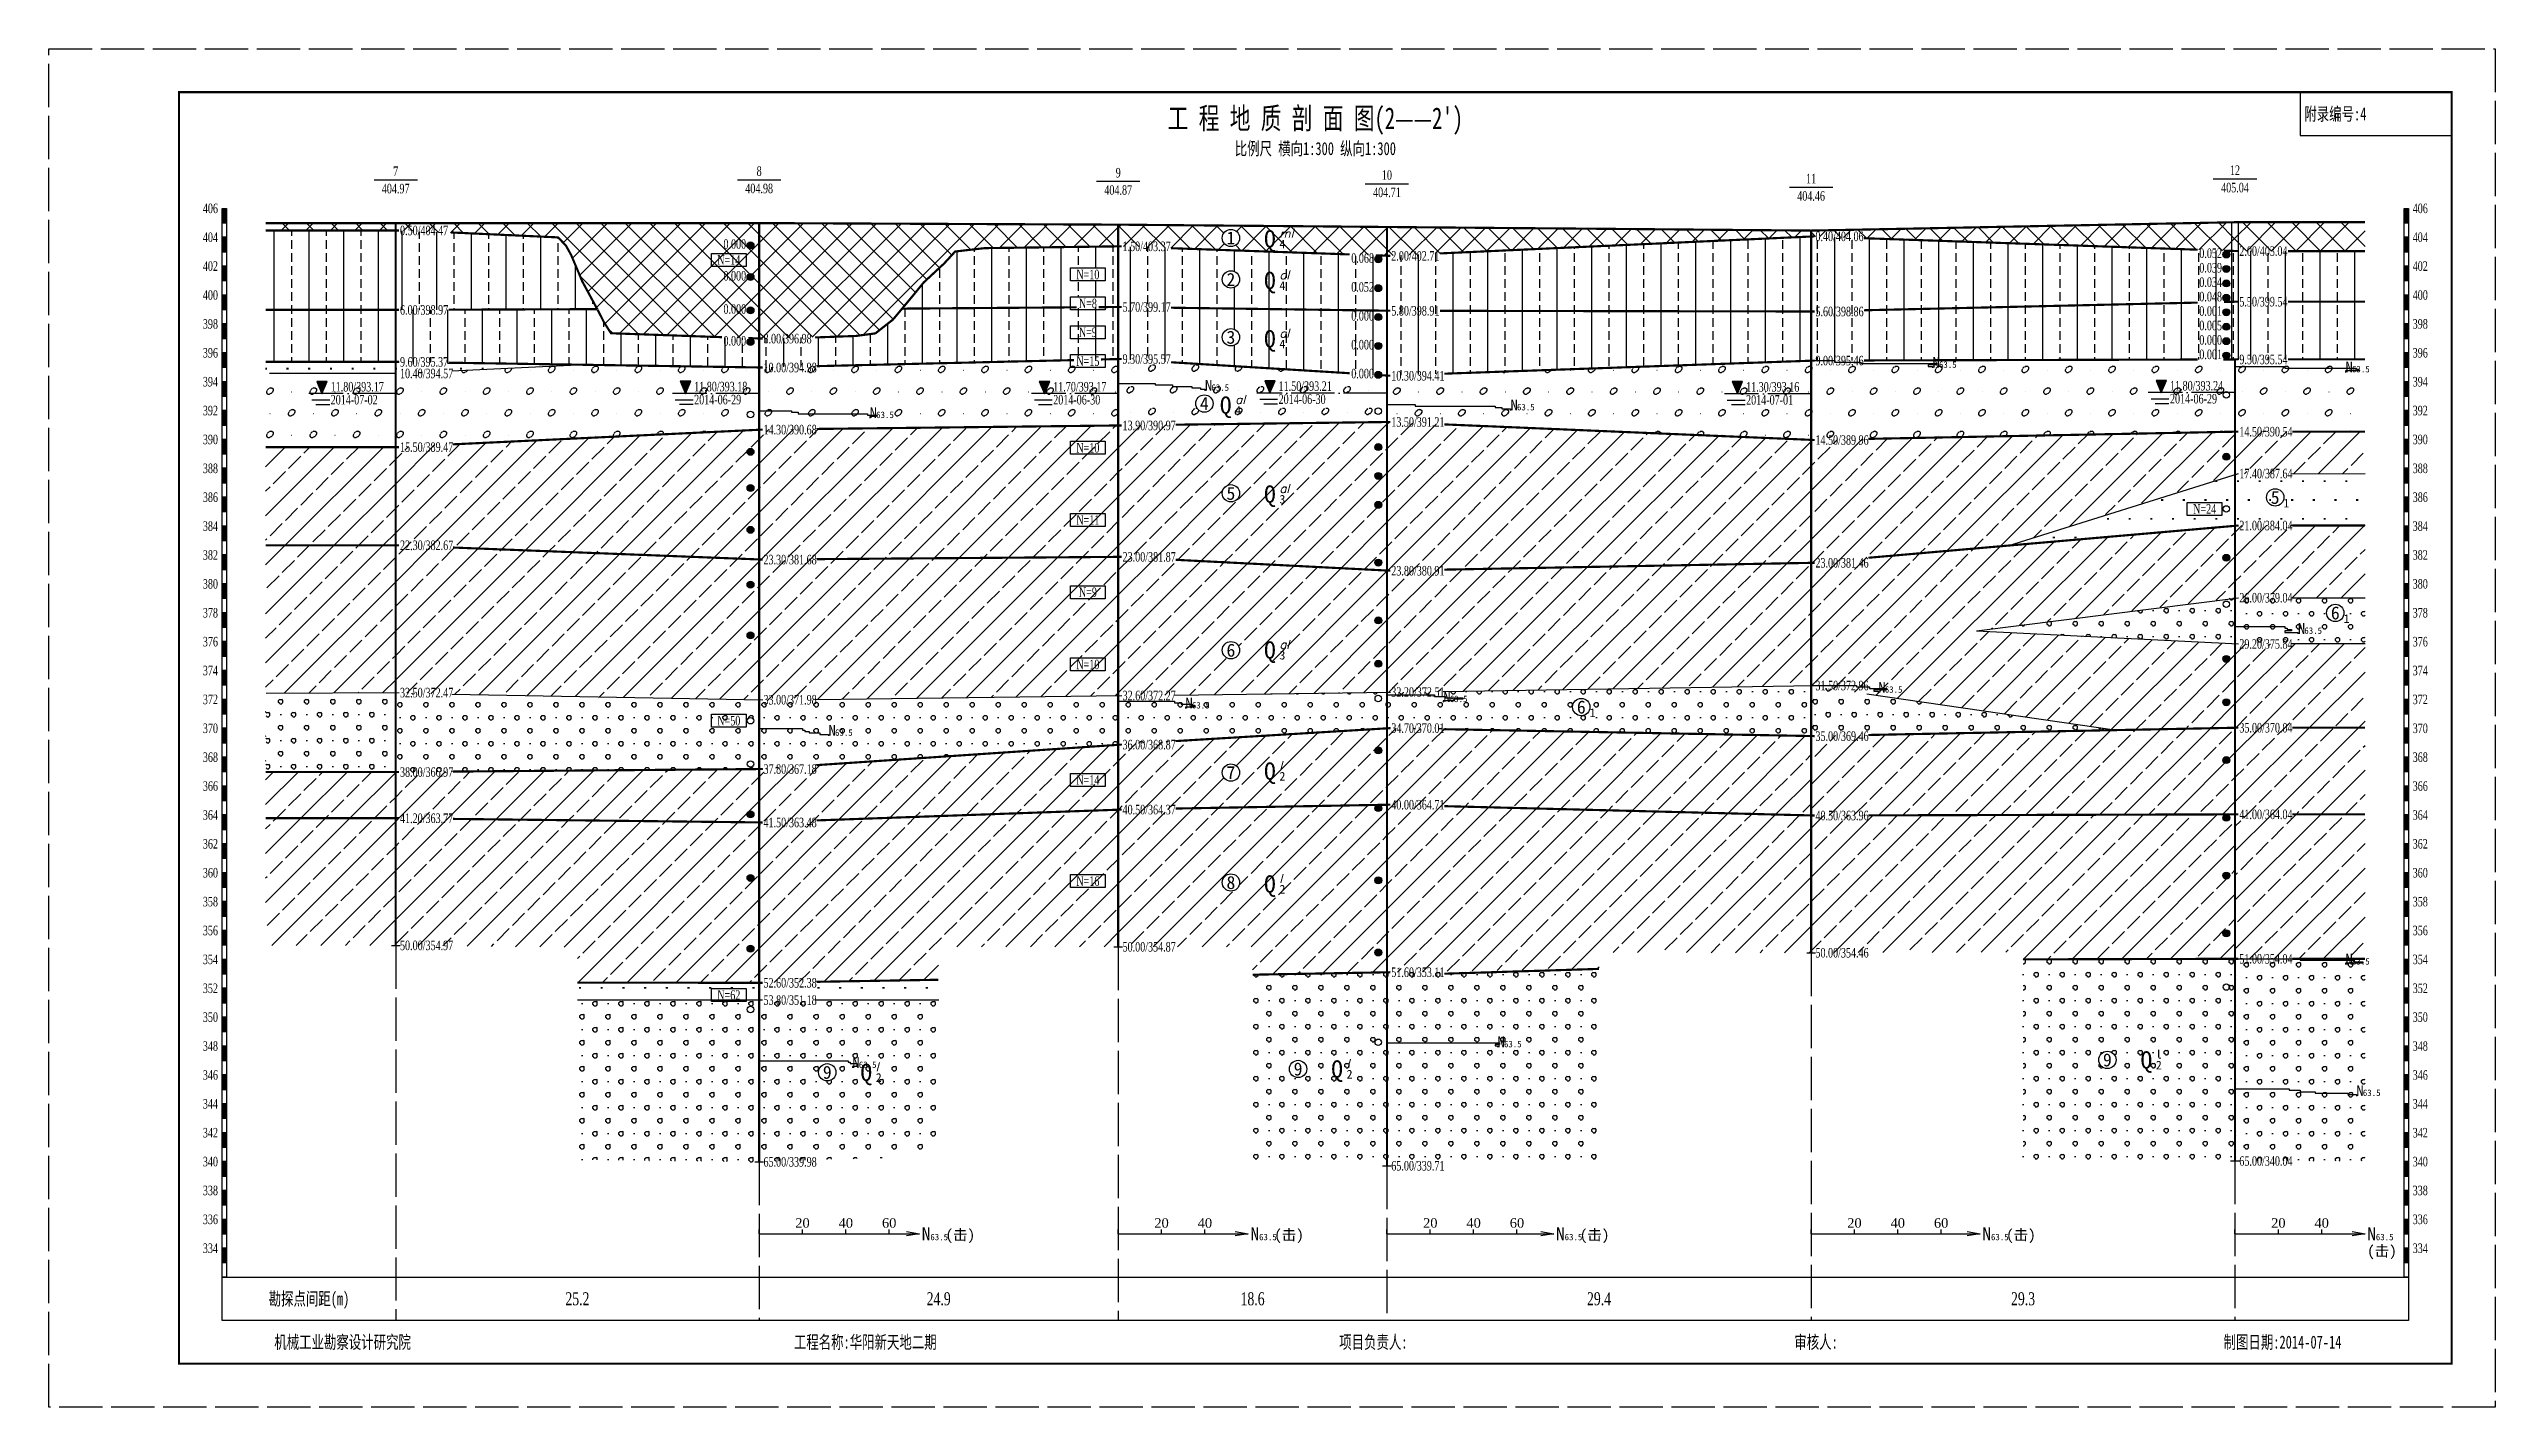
# Model space of a CAD drawing. Header units: millimetres. Extents: x -30 to 2967, y -786 to 1322.
# Drawn here: x 1386 to 1951, y -219 to 95 of the extents above; entities that cross this region are included whole.
import ezdxf
from ezdxf.enums import TextEntityAlignment as Align

# ---------------------------------------------------------------- set-up
doc = ezdxf.new("R2010")
doc.units = ezdxf.units.MM
doc.linetypes.add('SWX', pattern=[12, 10, -1, 0, -1])
doc.linetypes.add('XX', pattern=[12, 10, -2])
doc.layers.add('DXSW', color=7, linetype='Continuous')
doc.layers.add('MASKTEXT', color=7, linetype='Continuous')
doc.styles.add('Dzcd', font='TIMES.TTF')
doc.styles.add('DzSl', font='italic__.ttf')
doc.styles.get("Standard").update_dxf_attribs({"font": 'SimSun.ttf'})
pattern_1 = [(0, (1466.4875, -1295.3008), (2.5, 4.33), [0, -5]), (0, (1466.5875, -1295.3008), (2.5, 4.33), [0, -5]), (0, (1466.4875, -1295.2008), (2.5, 4.33), [0, -5]), (0, (1466.5875, -1295.2008), (2.5, 4.33), [0, -5])]
pattern_2 = [(0, (1466.7804, -1295.3008), (3, 3), [0.4142, -5.5858]), (0, (1466.7804, -1294.3008), (3, 3), [0.4142, -5.5858]), (90, (1466.4875, -1295.008), (-3, 3), [0.4142, -5.5858]), (90, (1467.4875, -1295.008), (-3, 3), [0.4142, -5.5858]), (45, (1467.1946, -1295.3008), (-3.000042, 3.000042), [0.4142, -3.8285]), (45, (1466.4875, -1294.5937), (-3.000042, 3.000042), [0.4142, -3.8285]), (135, (1466.7804, -1295.3008), (-3.000042, -3.000042), [0.4142, -3.8285]), (135, (1467.4875, -1294.5937), (-3.000042, -3.000042), [0.4142, -3.8285]), (0, (1469.9875, -1294.801), (0, 6), [0, -6])]
pattern_3 = [(0, (0.293, 0), (3, 3), [0.4142, -5.5858]), (0, (0.293, 1), (3, 3), [0.4142, -5.5858]), (90, (0, 0.293), (-3, 3), [0.4142, -5.5858]), (90, (1, 0.293), (-3, 3), [0.4142, -5.5858]), (45, (0.707, 0), (-3.000042, 3.000042), [0.4142, -3.8285]), (45, (0, 0.707), (-3.000042, 3.000042), [0.4142, -3.8285]), (135, (0.293, 0), (-3.000042, -3.000042), [0.4142, -3.8285]), (135, (1, 0.707), (-3.000042, -3.000042), [0.4142, -3.8285]), (0, (3.5, 0.5), (0, 6), [0, -6])]
pattern_4 = [(45, (1466.4875, -1295.3008), (-2.828427, 2.828427), []), (315, (1466.4875, -1295.3008), (2.828427, 2.828427), [])]
pattern_5 = [(90, (1466.4875, -1295.301), (-8, 5e-16), [2, -1]), (90, (1470.4875, -1295.301), (-8, 5e-16), [])]
pattern_6 = [(0, (1467.001, -1294.862), (5, 5), [0.3756, -9.6244]), (0, (1467.558, -1293.383), (5, 5), [0.3798, -9.6202]), (135, (1467.001, -1294.862), (-5.000023, -5.000023), [0.3906, -6.6804]), (315, (1467.938, -1293.383), (5.000023, 5.000023), [0.3828, -6.6883]), (90, (1466.725, -1294.5856), (-5, 5), [0.377, -9.623]), (270, (1468.2085, -1293.6537), (5, -5), [0.3751, -9.6249]), (45, (1466.882, -1293.8944), (-5.000023, 5.000023), [0.492, -6.5791]), (225, (1468.035, -1294.3756), (5.000023, -5.000023), [0.4449, -6.6262]), (63.4348, (1466.725, -1294.209), (-10.000075, -6e-05), [0.3513, -22.0094]), (243.4348, (1468.2085, -1294.028), (10.000075, 6e-05), [0.3886, -21.9721]), (63.4348, (1471.725, -1289.209), (-10.000075, -6e-05), [0.3513, -22.0094]), (243.4348, (1473.2085, -1289.028), (10.000075, 6e-05), [0.3886, -21.9721]), (63.4348, (1476.725, -1284.209), (-10.000075, -6e-05), [0.3513, -22.0094]), (243.4348, (1478.2085, -1284.028), (10.000075, 6e-05), [0.3886, -21.9721]), (63.4348, (1481.725, -1279.209), (-10.000075, -6e-05), [0.3513, -22.0094]), (243.4348, (1483.2085, -1279.028), (10.000075, 6e-05), [0.3886, -21.9721]), (26.5659, (1467.23, -1293.5465), (-9.998806, 0.000297), [0.3657, -21.9937]), (206.5659, (1467.72, -1294.69), (9.999964, 0.000282), [0.3838, -21.9769]), (26.5659, (1472.23, -1288.5465), (-9.998806, 0.000297), [0.3657, -21.9937]), (206.5659, (1472.72, -1289.69), (9.999964, 0.000282), [0.3838, -21.9769]), (0, (1472.482, -1294.288), (0, 10), [0.05, -9.95]), (0, (1477.482, -1289.288), (0, 10), [0.05, -9.95])]
pattern_7 = [(45, (1466.4875, -1295.301), (-5.656854, 5.656854), []), (45, (1472.1445, -1295.301), (-2.828427, 8.48528), [4, -1])]
pattern_8 = [(45, (0, 0), (-5.656854, 5.656854), []), (45, (5.657, 0), (-2.828427, 8.48528), [4, -1])]
pattern_9 = [(90, (0, 0), (-8, 5e-16), [2, -1]), (90, (4, 0), (-8, 5e-16), [])]

msp = doc.modelspace()

# ---------------------------------------------------------------- texts
at = {"width": 0.7}
for s, height, p in [("工 程 地 质 剖 面 图(2——2')", 5, (1678.67, 78.83)), ('比例尺 横向1:300 纵向1:300', 3, (1678.67, 71.83)), ('勘探点间距(m)', 3, (1446.49, -193.63))]:
    msp.add_text(s, height=height, dxfattribs=at).set_placement(p, align=Align.MIDDLE_CENTER)
for s, p in [('附录编号:4', (1906.85, 79.83)), ('机械工业勘察设计研究院', (1438.49, -203.63)), ('工程名称:华阳新天地二期', (1558.36, -203.63)), ('项目负责人:', (1684.18, -203.63)), ('审核人:', (1789.18, -203.63)), ('制图日期:2014-07-14', (1888.23, -203.63))]:
    msp.add_text(s, height=3, dxfattribs=at).set_placement(p, align=Align.MIDDLE_LEFT)
at = {"style": 'Dzcd', "width": 0.7}
for s, height, p in [('8', 2.2, (1550.35, 66.63)), ('12', 2.2, (1890.85, 66.83)), ('404.97', 2.2, (1466.49, 62.6)), ('7', 2.2, (1466.49, 66.6)), ('404.98', 2.2, (1550.35, 62.63)), ('404.87', 2.2, (1633.19, 62.27)), ('9', 2.2, (1633.19, 66.27)), ('404.71', 2.2, (1695.19, 61.73)), ('10', 2.2, (1695.19, 65.73)), ('11', 2.2, (1793.05, 64.9)), ('405.04', 2.2, (1890.85, 62.83)), ('404.46', 2.2, (1793.05, 60.9)), ('25.2', 3, (1508.42, -193.63)), ('24.9', 3, (1591.77, -193.63)), ('18.6', 3, (1664.19, -193.63)), ('29.4', 3, (1744.12, -193.63)), ('29.3', 3, (1841.95, -193.63))]:
    msp.add_text(s, height=height, dxfattribs=at).set_placement(p, align=Align.MIDDLE_CENTER)
for s, p in [('406', (1425.49, 58.03)), ('404', (1425.49, 51.37)), ('402', (1425.49, 44.7)), ('400', (1425.49, 38.03)), ('398', (1425.49, 31.37)), ('396', (1425.49, 24.7)), ('394', (1425.49, 18.03)), ('392', (1425.49, 11.37)), ('390', (1425.49, 4.7)), ('388', (1425.49, -1.97)), ('386', (1425.49, -8.63)), ('384', (1425.49, -15.3)), ('382', (1425.49, -21.97)), ('380', (1425.49, -28.63)), ('378', (1425.49, -35.3)), ('376', (1425.49, -41.97)), ('374', (1425.49, -48.63)), ('372', (1425.49, -55.3)), ('370', (1425.49, -61.97)), ('368', (1425.49, -68.63)), ('366', (1425.49, -75.3)), ('364', (1425.49, -81.97)), ('362', (1425.49, -88.63)), ('360', (1425.49, -95.3)), ('358', (1425.49, -101.97)), ('356', (1425.49, -108.63)), ('354', (1425.49, -115.3)), ('352', (1425.49, -121.97)), ('350', (1425.49, -128.63)), ('348', (1425.49, -135.3)), ('346', (1425.49, -141.97)), ('344', (1425.49, -148.63)), ('342', (1425.49, -155.3)), ('340', (1425.49, -161.97)), ('338', (1425.49, -168.63)), ('336', (1425.49, -175.3)), ('334', (1425.49, -181.97))]:
    msp.add_text(s, height=2.2, dxfattribs=at).set_placement(p, align=Align.MIDDLE_RIGHT)
for s, p in [('406', (1931.85, 58.03)), ('404', (1931.85, 51.37)), ('402', (1931.85, 44.7)), ('400', (1931.85, 38.03)), ('398', (1931.85, 31.37)), ('9.50/395.54', (1891.85, 23.17)), ('396', (1931.85, 24.7)), ('394', (1931.85, 18.03)), ('392', (1931.85, 11.37)), ('390', (1931.85, 4.7)), ('388', (1931.85, -1.97)), ('386', (1931.85, -8.63)), ('384', (1931.85, -15.3)), ('382', (1931.85, -21.97)), ('380', (1931.85, -28.63)), ('378', (1931.85, -35.3)), ('376', (1931.85, -41.97)), ('374', (1931.85, -48.63)), ('372', (1931.85, -55.3)), ('370', (1931.85, -61.97)), ('368', (1931.85, -68.63)), ('366', (1931.85, -75.3)), ('364', (1931.85, -81.97)), ('362', (1931.85, -88.63)), ('360', (1931.85, -95.3)), ('358', (1931.85, -101.97)), ('50.00/354.97', (1467.49, -112.07)), ('50.00/354.87', (1634.19, -112.4)), ('50.00/354.46', (1794.05, -113.77)), ('356', (1931.85, -108.63)), ('354', (1931.85, -115.3)), ('352', (1931.85, -121.97)), ('350', (1931.85, -128.63)), ('348', (1931.85, -135.3)), ('346', (1931.85, -141.97)), ('344', (1931.85, -148.63)), ('342', (1931.85, -155.3)), ('65.00/339.98', (1551.35, -162.03)), ('65.00/339.71', (1696.19, -162.93)), ('65.00/340.04', (1891.85, -161.83)), ('340', (1931.85, -161.97)), ('338', (1931.85, -168.63)), ('336', (1931.85, -175.3)), ('334', (1931.85, -181.97))]:
    msp.add_text(s, height=2.2, dxfattribs=at).set_placement(p, align=Align.MIDDLE_LEFT)
for s, p in [('1', (1659.19, 51.19)), ('2', (1659.19, 41.63)), ('3', (1659.19, 28.28)), ('4', (1653.07, 12.99)), ('5', (1659.19, -7.74)), ('5', (1900.12, -8.67)), ('6', (1913.99, -35.34)), ('6', (1659.19, -43.94)), ('6', (1740.03, -57.06)), ('7', (1659.19, -72.2)), ('8', (1659.19, -97.56)), ('9', (1566.06, -141.37)), ('9', (1674.69, -140.6)), ('9', (1861.4, -138.5))]:
    msp.add_text(s, height=3).set_placement(p, align=Align.MIDDLE_CENTER)
at = {"color": 1}
for s, height, p in [('N', 2.5, (1821.05, 21.23)), ('63.5', 1.5, (1822.55, 21.23)), ('N', 2.5, (1916.35, 20.17)), ('N', 2.5, (1653.19, 15.93)), ('63.5', 1.5, (1654.69, 15.93)), ('63.5', 1.5, (1917.85, 20.17)), ('N', 2.5, (1575.85, 9.63)), ('N', 2.5, (1723.69, 11.4)), ('63.5', 1.5, (1725.19, 11.4)), ('63.5', 1.5, (1577.35, 9.63)), ('N', 2.5, (1905.35, -40.17)), ('63.5', 1.5, (1906.85, -40.17)), ('N', 2.5, (1648.69, -57.4)), ('63.5', 1.5, (1650.19, -57.4)), ('N', 2.5, (1708.19, -55.93)), ('63.5', 1.5, (1709.69, -55.93)), ('N', 2.5, (1808.55, -53.77)), ('63.5', 1.5, (1810.05, -53.77)), ('N', 2.5, (1566.35, -63.7)), ('63.5', 1.5, (1567.85, -63.7)), ('N', 2.5, (1916.35, -116.51)), ('63.5', 1.5, (1917.85, -116.51)), ('N', 2.5, (1720.69, -135.6)), ('63.5', 1.5, (1722.19, -135.6)), ('N', 2.5, (1571.85, -140.37)), ('63.5', 1.5, (1573.35, -140.37)), ('N', 2.5, (1918.85, -146.84)), ('63.5', 1.5, (1920.35, -146.84))]:
    msp.add_text(s, height=height, dxfattribs=at).set_placement(p)
at = {"style": 'Dzcd'}
for s, p in [('20', (1560.35, -176.13)), ('40', (1570.35, -176.13)), ('60', (1580.35, -176.13)), ('20', (1643.19, -176.13)), ('40', (1653.19, -176.13)), ('20', (1705.19, -176.13)), ('40', (1715.19, -176.13)), ('60', (1725.19, -176.13)), ('20', (1803.05, -176.13)), ('40', (1813.05, -176.13)), ('60', (1823.05, -176.13)), ('20', (1900.85, -176.13)), ('40', (1910.85, -176.13))]:
    msp.add_text(s, height=2.2, dxfattribs=at).set_placement(p, align=Align.MIDDLE_CENTER)
for s, height, p in [('N', 3, (1587.85, -180.13)), ('63.5', 1.5, (1589.85, -180.13)), ('(击)', 2.5, (1593.35, -180.13)), ('N', 3, (1663.69, -180.13)), ('63.5', 1.5, (1665.69, -180.13)), ('(击)', 2.5, (1669.19, -180.13)), ('N', 3, (1734.19, -180.13)), ('63.5', 1.5, (1736.19, -180.13)), ('(击)', 2.5, (1739.69, -180.13)), ('N', 3, (1832.55, -180.13)), ('63.5', 1.5, (1834.55, -180.13)), ('(击)', 2.5, (1838.05, -180.13)), ('N', 3, (1921.35, -180.13)), ('63.5', 1.5, (1923.35, -180.13)), ('(击)', 2.5, (1921.35, -183.85))]:
    msp.add_text(s, height=height).set_placement(p)
at = {"layer": 'MASKTEXT', "style": 'Dzcd', "width": 0.7}
for s, p in [('0.50/404.47', (1467.49, 52.93)), ('0.40/404.06', (1794.05, 51.57)), ('1.50/403.37', (1634.19, 49.27)), ('2.00/402.71', (1696.19, 47.07)), ('2.00/403.04', (1891.85, 48.17)), ('6.00/398.97', (1467.49, 34.6)), ('5.70/399.17', (1634.19, 35.27)), ('5.80/398.91', (1696.19, 34.4)), ('5.60/398.86', (1794.05, 34.23)), ('5.50/399.54', (1891.85, 36.5)), ('8.00/396.98', (1551.35, 27.97)), ('9.60/395.37', (1467.49, 22.6)), ('9.30/395.57', (1634.19, 23.27)), ('9.00/395.46', (1794.05, 22.9)), ('9.50/395.54', (1891.85, 23.17)), ('10.40/394.57', (1467.49, 19.93)), ('10.00/394.98', (1551.35, 21.3)), ('10.30/394.41', (1696.19, 19.4)), ('14.30/390.68', (1551.35, 6.97)), ('13.90/390.97', (1634.19, 7.93)), ('13.50/391.21', (1696.19, 8.73)), ('14.50/389.96', (1794.05, 4.57)), ('14.50/390.54', (1891.85, 6.5)), ('15.50/389.47', (1467.49, 2.93)), ('17.40/387.64', (1891.85, -3.17)), ('21.00/384.04', (1891.85, -15.17)), ('22.30/382.67', (1467.49, -19.73)), ('23.30/381.68', (1551.35, -23.03)), ('23.00/381.87', (1634.19, -22.4)), ('23.80/380.91', (1696.19, -25.6)), ('23.00/381.46', (1794.05, -23.77)), ('26.00/379.04', (1891.85, -31.83)), ('29.20/375.84', (1891.85, -42.5)), ('32.50/372.47', (1467.49, -53.73)), ('33.00/371.98', (1551.35, -55.37)), ('32.60/372.27', (1634.19, -54.4)), ('32.20/372.51', (1696.19, -53.6)), ('31.50/372.96', (1794.05, -52.1)), ('34.70/370.01', (1696.19, -61.93)), ('35.00/370.04', (1891.85, -61.83)), ('36.00/368.87', (1634.19, -65.73)), ('35.00/369.46', (1794.05, -63.77)), ('38.00/366.97', (1467.49, -72.07)), ('37.80/367.18', (1551.35, -71.37)), ('40.00/364.71', (1696.19, -79.6)), ('41.20/363.77', (1467.49, -82.73)), ('41.50/363.48', (1551.35, -83.7)), ('40.50/364.37', (1634.19, -80.73)), ('40.50/363.96', (1794.05, -82.1)), ('41.00/364.04', (1891.85, -81.83)), ('51.60/353.11', (1696.19, -118.27)), ('51.00/354.04', (1891.85, -115.17)), ('52.60/352.38', (1551.35, -120.7)), ('53.80/351.18', (1551.35, -124.7))]:
    msp.add_text(s, height=2.2, dxfattribs=at).set_placement(p, align=Align.MIDDLE_LEFT)
for s, p in [('0.000', (1547.35, 48.7)), ('0.068', (1692.19, 45.47)), ('0.052', (1887.85, 46.57)), ('0.039', (1887.85, 43.23)), ('0.000', (1547.35, 41.37)), ('0.052', (1692.19, 38.8)), ('0.034', (1887.85, 39.9)), ('0.000', (1547.35, 33.7)), ('0.000', (1692.19, 32.13)), ('0.048', (1887.85, 36.57)), ('0.001', (1887.85, 33.23)), ('0.000', (1547.35, 26.37)), ('0.005', (1887.85, 29.9)), ('0.000', (1887.85, 26.57)), ('0.000', (1692.19, 25.47)), ('0.001', (1887.85, 23.23)), ('0.000', (1692.19, 18.8))]:
    msp.add_text(s, height=2.2, dxfattribs=at).set_placement(p, align=Align.RIGHT)
at = {"layer": 'MASKTEXT'}
for p in [(1668.19, 51), (1668.19, 41.4), (1668.19, 27.93), (1657.99, 12.62), (1668.19, -7.91), (1668.19, -43.9), (1668.19, -71.84), (1668.19, -97.9), (1575.06, -141.37), (1683.69, -140.6), (1870.4, -138.5)]:
    msp.add_text('Q', height=4, dxfattribs=at).set_placement(p, align=Align.MIDDLE_CENTER)
at = {"layer": 'MASKTEXT', "style": 'DzSl'}
for s, p in [('ml', (1670.39, 51.3)), ('al', (1670.39, 41.7)), ('al', (1670.39, 28.23)), ('al', (1660.19, 12.92)), ('al', (1670.39, -7.61)), ('al', (1670.39, -43.6)), ('l', (1670.39, -71.54)), ('l', (1670.39, -97.6)), ('l', (1577.26, -141.07)), ('l', (1685.89, -140.3))]:
    msp.add_text(s, height=2, dxfattribs=at).set_placement(p)
at = {"layer": 'MASKTEXT', "style": 'Dzcd', "width": 0.7}
for s, p in [('N=14', (1543.35, 46.13)), ('N=10', (1626.19, 42.77)), ('N=8', (1626.19, 36.1)), ('N=9', (1626.19, 29.43)), ('N=15', (1626.19, 22.77)), ('N=10', (1626.19, 2.77)), ('N=24', (1883.85, -11.33)), ('N=11', (1626.19, -13.9)), ('N=9', (1626.19, -30.57)), ('N=10', (1626.19, -47.23)), ('N=50', (1543.35, -60.2)), ('N=14', (1626.19, -73.9)), ('N=16', (1626.19, -97.23)), ('N=62', (1543.35, -123.53))]:
    msp.add_text(s, height=2.2, dxfattribs=at).set_placement(p, align=Align.MIDDLE_CENTER)
at = {"layer": 'MASKTEXT'}
for s, p in [('4', (1670.39, 48.8)), ('4', (1670.39, 39.2)), ('4', (1670.39, 25.73)), ('4', (1660.19, 10.42)), ('3', (1670.39, -10.11)), ('1', (1902.03, -11)), ('1', (1915.9, -37.67)), ('3', (1670.39, -46.1)), ('1', (1741.94, -59.39)), ('2', (1670.39, -74.04)), ('2', (1670.39, -100.1)), ('2', (1685.89, -142.8)), ('2', (1872.6, -140.7)), ('l', (1872.6, -138.2)), ('2', (1577.26, -143.57))]:
    msp.add_text(s, height=2, dxfattribs=at).set_placement(p)
at = {"layer": 'MASKTEXT', "style": 'Dzcd', "width": 0.7}
for s, p in [('11.80/393.17', (1451.49, 15.77)), ('11.80/393.18', (1535.35, 15.8)), ('11.70/393.17', (1618.19, 15.77)), ('11.50/393.21', (1670.19, 15.9)), ('11.30/393.16', (1778.05, 15.73)), ('11.80/393.24', (1875.85, 16)), ('2014-07-02', (1451.49, 12.77)), ('2014-06-29', (1535.35, 12.8)), ('2014-06-30', (1618.19, 12.77)), ('2014-06-30', (1670.19, 12.9)), ('2014-07-01', (1778.05, 12.73)), ('2014-06-29', (1875.85, 13))]:
    msp.add_text(s, height=2.2, dxfattribs=at).set_placement(p)

# ---------------------------------------------------------------- blocks, each defined once
blk = doc.blocks.new('TL_YZY')
h = blk.add_hatch(color=256)
edge = h.paths.add_edge_path()
edge.add_arc((0, -0.79), 0.8, 0, 360)
blk.add_circle((0, -0.79), 0.8)
blk = doc.blocks.new('TL_BGN')
blk.add_lwpolyline([(-8, 0), (0, 0), (0, -3), (-8, -3)], close=True)
blk = doc.blocks.new('TL_RDY')
blk.add_circle((0, -1.51), 0.75)
blk = doc.blocks.new('tl_shw')
blk.add_hatch(color=256).paths.add_polyline_path([(1.21, 2.81), (-1.21, 2.81), (0, -0.04)])
for p, q in [((-2.35, -1.44), (1.77, -1.44)), ((1.77, -2.55), (-1.39, -2.55))]:
    blk.add_line(p, q)
at = {"flags": 128}
blk.add_lwpolyline([(1.21, 2.81), (-1.21, 2.81), (0, -0.04)], close=True, dxfattribs=at)

# ---------------------------------------------------------------- hatches: boundary and pattern name
for points in [[(1426.49, 54.7), (1426.49, 58.03), (1427.49, 58.03), (1427.49, 54.7)], [(1929.85, 54.7), (1929.85, 58.03), (1930.85, 58.03), (1930.85, 54.7)], [(1426.49, 48.03), (1426.49, 51.37), (1427.49, 51.37), (1427.49, 48.03)], [(1929.85, 48.03), (1929.85, 51.37), (1930.85, 51.37), (1930.85, 48.03)], [(1426.49, 41.37), (1426.49, 44.7), (1427.49, 44.7), (1427.49, 41.37)], [(1929.85, 41.37), (1929.85, 44.7), (1930.85, 44.7), (1930.85, 41.37)], [(1426.49, 34.7), (1426.49, 38.03), (1427.49, 38.03), (1427.49, 34.7)], [(1929.85, 34.7), (1929.85, 38.03), (1930.85, 38.03), (1930.85, 34.7)], [(1426.49, 28.03), (1426.49, 31.37), (1427.49, 31.37), (1427.49, 28.03)], [(1929.85, 28.03), (1929.85, 31.37), (1930.85, 31.37), (1930.85, 28.03)], [(1426.49, 21.37), (1426.49, 24.7), (1427.49, 24.7), (1427.49, 21.37)], [(1929.85, 21.37), (1929.85, 24.7), (1930.85, 24.7), (1930.85, 21.37)], [(1426.49, 14.7), (1426.49, 18.03), (1427.49, 18.03), (1427.49, 14.7)], [(1929.85, 14.7), (1929.85, 18.03), (1930.85, 18.03), (1930.85, 14.7)], [(1426.49, 8.03), (1426.49, 11.37), (1427.49, 11.37), (1427.49, 8.03)], [(1929.85, 8.03), (1929.85, 11.37), (1930.85, 11.37), (1930.85, 8.03)], [(1426.49, 1.37), (1426.49, 4.7), (1427.49, 4.7), (1427.49, 1.37)], [(1929.85, 1.37), (1929.85, 4.7), (1930.85, 4.7), (1930.85, 1.37)], [(1426.49, -5.3), (1426.49, -1.97), (1427.49, -1.97), (1427.49, -5.3)], [(1929.85, -5.3), (1929.85, -1.97), (1930.85, -1.97), (1930.85, -5.3)], [(1426.49, -11.97), (1426.49, -8.63), (1427.49, -8.63), (1427.49, -11.97)], [(1929.85, -11.97), (1929.85, -8.63), (1930.85, -8.63), (1930.85, -11.97)], [(1426.49, -18.63), (1426.49, -15.3), (1427.49, -15.3), (1427.49, -18.63)], [(1929.85, -18.63), (1929.85, -15.3), (1930.85, -15.3), (1930.85, -18.63)], [(1426.49, -25.3), (1426.49, -21.97), (1427.49, -21.97), (1427.49, -25.3)], [(1929.85, -25.3), (1929.85, -21.97), (1930.85, -21.97), (1930.85, -25.3)], [(1426.49, -31.97), (1426.49, -28.63), (1427.49, -28.63), (1427.49, -31.97)], [(1929.85, -31.97), (1929.85, -28.63), (1930.85, -28.63), (1930.85, -31.97)], [(1426.49, -38.63), (1426.49, -35.3), (1427.49, -35.3), (1427.49, -38.63)], [(1929.85, -38.63), (1929.85, -35.3), (1930.85, -35.3), (1930.85, -38.63)], [(1426.49, -45.3), (1426.49, -41.97), (1427.49, -41.97), (1427.49, -45.3)], [(1929.85, -45.3), (1929.85, -41.97), (1930.85, -41.97), (1930.85, -45.3)], [(1426.49, -51.97), (1426.49, -48.63), (1427.49, -48.63), (1427.49, -51.97)], [(1929.85, -51.97), (1929.85, -48.63), (1930.85, -48.63), (1930.85, -51.97)], [(1426.49, -58.63), (1426.49, -55.3), (1427.49, -55.3), (1427.49, -58.63)], [(1929.85, -58.63), (1929.85, -55.3), (1930.85, -55.3), (1930.85, -58.63)], [(1426.49, -65.3), (1426.49, -61.97), (1427.49, -61.97), (1427.49, -65.3)], [(1929.85, -65.3), (1929.85, -61.97), (1930.85, -61.97), (1930.85, -65.3)], [(1426.49, -71.97), (1426.49, -68.63), (1427.49, -68.63), (1427.49, -71.97)], [(1929.85, -71.97), (1929.85, -68.63), (1930.85, -68.63), (1930.85, -71.97)], [(1426.49, -78.63), (1426.49, -75.3), (1427.49, -75.3), (1427.49, -78.63)], [(1929.85, -78.63), (1929.85, -75.3), (1930.85, -75.3), (1930.85, -78.63)], [(1426.49, -85.3), (1426.49, -81.97), (1427.49, -81.97), (1427.49, -85.3)], [(1929.85, -85.3), (1929.85, -81.97), (1930.85, -81.97), (1930.85, -85.3)], [(1426.49, -91.97), (1426.49, -88.63), (1427.49, -88.63), (1427.49, -91.97)], [(1929.85, -91.97), (1929.85, -88.63), (1930.85, -88.63), (1930.85, -91.97)], [(1426.49, -98.63), (1426.49, -95.3), (1427.49, -95.3), (1427.49, -98.63)], [(1929.85, -98.63), (1929.85, -95.3), (1930.85, -95.3), (1930.85, -98.63)], [(1426.49, -105.3), (1426.49, -101.97), (1427.49, -101.97), (1427.49, -105.3)], [(1929.85, -105.3), (1929.85, -101.97), (1930.85, -101.97), (1930.85, -105.3)], [(1426.49, -111.97), (1426.49, -108.63), (1427.49, -108.63), (1427.49, -111.97)], [(1929.85, -111.97), (1929.85, -108.63), (1930.85, -108.63), (1930.85, -111.97)], [(1426.49, -118.63), (1426.49, -115.3), (1427.49, -115.3), (1427.49, -118.63)], [(1929.85, -118.63), (1929.85, -115.3), (1930.85, -115.3), (1930.85, -118.63)], [(1426.49, -125.3), (1426.49, -121.97), (1427.49, -121.97), (1427.49, -125.3)], [(1929.85, -125.3), (1929.85, -121.97), (1930.85, -121.97), (1930.85, -125.3)], [(1426.49, -131.97), (1426.49, -128.63), (1427.49, -128.63), (1427.49, -131.97)], [(1929.85, -131.97), (1929.85, -128.63), (1930.85, -128.63), (1930.85, -131.97)], [(1426.49, -138.63), (1426.49, -135.3), (1427.49, -135.3), (1427.49, -138.63)], [(1929.85, -138.63), (1929.85, -135.3), (1930.85, -135.3), (1930.85, -138.63)], [(1426.49, -145.3), (1426.49, -141.97), (1427.49, -141.97), (1427.49, -145.3)], [(1929.85, -145.3), (1929.85, -141.97), (1930.85, -141.97), (1930.85, -145.3)], [(1426.49, -151.97), (1426.49, -148.63), (1427.49, -148.63), (1427.49, -151.97)], [(1929.85, -151.97), (1929.85, -148.63), (1930.85, -148.63), (1930.85, -151.97)], [(1426.49, -158.63), (1426.49, -155.3), (1427.49, -155.3), (1427.49, -158.63)], [(1929.85, -158.63), (1929.85, -155.3), (1930.85, -155.3), (1930.85, -158.63)], [(1426.49, -165.3), (1426.49, -161.97), (1427.49, -161.97), (1427.49, -165.3)], [(1929.85, -165.3), (1929.85, -161.97), (1930.85, -161.97), (1930.85, -165.3)], [(1426.49, -171.97), (1426.49, -168.63), (1427.49, -168.63), (1427.49, -171.97)], [(1929.85, -171.97), (1929.85, -168.63), (1930.85, -168.63), (1930.85, -171.97)], [(1426.49, -178.63), (1426.49, -175.3), (1427.49, -175.3), (1427.49, -178.63)], [(1929.85, -178.63), (1929.85, -175.3), (1930.85, -175.3), (1930.85, -178.63)], [(1426.49, -185.3), (1426.49, -181.97), (1427.49, -181.97), (1427.49, -185.3)], [(1929.85, -185.3), (1929.85, -181.97), (1930.85, -181.97), (1930.85, -185.3)]]:
    msp.add_hatch(color=256).paths.add_polyline_path(points)
h = msp.add_hatch()
h.set_pattern_fill('素填土', color=256, style=0)
h.set_pattern_definition(pattern_4)
h.paths.add_polyline_path([(1436.49, 54.6), (1466.49, 54.6), (1466.49, 52.93), (1436.49, 52.93)])
h = msp.add_hatch()
h.set_pattern_fill('黄土状粉质粘土', color=256, style=0)
h.set_pattern_definition(pattern_5)
h.paths.add_polyline_path([(1436.49, 52.93), (1466.49, 52.93), (1466.49, 34.6), (1436.49, 34.6)])
h = msp.add_hatch()
h.set_pattern_fill('素填土', color=256, style=0)
h.set_pattern_definition(pattern_4)
h.paths.add_polyline_path([(1466.49, 54.6), (1550.35, 54.63), (1550.35, 27.97), (1533.26, 28.59), (1516.16, 29.21), (1514.56, 31.72), (1513.02, 34.74), (1509.55, 41.15), (1506.97, 47.27), (1505.77, 49.44), (1503.96, 51.33), (1466.49, 52.93)])
h.paths.add_polyline_path([(1541.68, 48.09), (1547.91, 48.09), (1547.91, 51.45), (1541.68, 51.45)], flags=24)
h.paths.add_polyline_path([(1541.68, 40.76), (1547.91, 40.76), (1547.91, 44.12), (1541.68, 44.12)], flags=24)
h.paths.add_polyline_path([(1541.68, 33.09), (1547.91, 33.09), (1547.91, 36.45), (1541.68, 36.45)], flags=24)
h.paths.add_polyline_path([(1540.18, 44.44), (1546.53, 44.44), (1546.53, 47.79), (1540.18, 47.79)], flags=24)
h.paths.add_polyline_path([(1466.91, 51.21), (1478.93, 51.21), (1478.93, 54.66), (1466.91, 54.66)], flags=9)
h = msp.add_hatch()
h.set_pattern_fill('黄土状粉质粘土', color=256, style=0)
h.set_pattern_definition(pattern_9)
h.paths.add_polyline_path([(1513, 34.77), (1509.55, 41.15), (1506.97, 47.27), (1505.77, 49.44), (1503.96, 51.33), (1466.49, 52.93), (1466.49, 34.6), (1478.7, 34.64)])
h.paths.add_polyline_path([(1466.91, 32.88), (1478.93, 32.88), (1478.93, 36.33), (1466.91, 36.33)], flags=9)
h.paths.add_polyline_path([(1466.91, 51.21), (1478.93, 51.21), (1478.93, 54.66), (1466.91, 54.66)], flags=9)
h = msp.add_hatch()
h.set_pattern_fill('素填土', color=256, style=0)
h.set_pattern_definition(pattern_4)
h.paths.add_polyline_path([(1550.35, 54.63), (1633.19, 54.27), (1633.19, 49.27), (1602.36, 48.85), (1595.57, 48.07), (1593, 45.28), (1588.32, 40.94), (1585.87, 37.93), (1583.45, 35.03), (1581.22, 32.36), (1577.17, 29.18), (1572.66, 28.58), (1550.35, 27.97)])
h.paths.add_polyline_path([(1550.78, 26.25), (1562.79, 26.25), (1562.79, 29.7), (1550.78, 29.7)], flags=9)
h = msp.add_hatch()
h.set_pattern_fill('素填土', color=256, style=0)
h.set_pattern_definition(pattern_4)
h.paths.add_polyline_path([(1633.19, 54.27), (1695.19, 53.73), (1695.19, 47.07), (1633.19, 49.27)])
edge = h.paths.add_edge_path(flags=16)
edge.add_arc((1659.19, 51.19), 2, 0, 360)
h.paths.add_polyline_path([(1665.67, 47.46), (1670.7, 47.46), (1670.7, 54.02), (1665.67, 54.02)], flags=25)
h.paths.add_polyline_path([(1669.91, 48.32), (1672.29, 48.32), (1672.29, 51.2), (1669.91, 51.2)], flags=24)
h.paths.add_polyline_path([(1669.89, 50.8), (1675.22, 50.8), (1675.22, 53.8), (1669.89, 53.8)], flags=24)
h.paths.add_polyline_path([(1633.61, 47.55), (1645.63, 47.55), (1645.63, 51), (1633.61, 51)], flags=25)
h = msp.add_hatch()
h.set_pattern_fill('黄土状粉质粘土', color=256, style=0)
h.set_pattern_definition(pattern_9)
h.paths.add_polyline_path([(1633.19, 49.27), (1695.19, 47.07), (1695.19, 34.4), (1633.19, 35.27)])
edge = h.paths.add_edge_path(flags=16)
edge.add_arc((1659.19, 41.63), 2, 0, 360)
h.paths.add_polyline_path([(1686.51, 44.86), (1692.75, 44.86), (1692.75, 48.22), (1686.51, 48.22)], flags=24)
h.paths.add_polyline_path([(1686.51, 38.19), (1692.75, 38.19), (1692.75, 41.55), (1686.51, 41.55)], flags=24)
h.paths.add_polyline_path([(1665.67, 37.86), (1670.7, 37.86), (1670.7, 44.43), (1665.67, 44.43)], flags=24)
h.paths.add_polyline_path([(1669.91, 38.72), (1672.29, 38.72), (1672.29, 41.61), (1669.91, 41.61)], flags=24)
h.paths.add_polyline_path([(1669.89, 41.2), (1674, 41.2), (1674, 44.2), (1669.89, 44.2)], flags=24)
h.paths.add_polyline_path([(1633.61, 47.55), (1645.63, 47.55), (1645.63, 51), (1633.61, 51)], flags=9)
h.paths.add_polyline_path([(1633.61, 33.55), (1645.63, 33.55), (1645.63, 37), (1633.61, 37)], flags=9)
h = msp.add_hatch()
h.set_pattern_fill('素填土', color=256, style=0)
h.set_pattern_definition(pattern_4)
h.paths.add_polyline_path([(1695.19, 53.73), (1793.05, 52.9), (1793.05, 51.57), (1695.19, 47.07)])
h.paths.add_polyline_path([(1695.61, 45.35), (1707.63, 45.35), (1707.63, 48.8), (1695.61, 48.8)], flags=9)
h = msp.add_hatch()
h.set_pattern_fill('黄土状粉质粘土', color=256, style=0)
h.set_pattern_definition(pattern_5)
h.paths.add_polyline_path([(1695.19, 47.07), (1793.05, 51.57), (1793.05, 34.23), (1695.19, 34.4)])
h.paths.add_polyline_path([(1695.61, 45.35), (1707.63, 45.35), (1707.63, 48.8), (1695.61, 48.8)], flags=24)
h.paths.add_polyline_path([(1695.61, 32.68), (1707.63, 32.68), (1707.63, 36.13), (1695.61, 36.13)], flags=9)
h = msp.add_hatch()
h.set_pattern_fill('素填土', color=256, style=0)
h.set_pattern_definition(pattern_4)
h.paths.add_polyline_path([(1793.05, 52.9), (1890.85, 54.83), (1890.85, 48.17), (1793.05, 51.57)])
h.paths.add_polyline_path([(1793.48, 49.85), (1805.49, 49.85), (1805.49, 53.3), (1793.48, 53.3)], flags=25)
h = msp.add_hatch()
h.set_pattern_fill('黄土状粉质粘土', color=256, style=0)
h.set_pattern_definition(pattern_5)
h.paths.add_polyline_path([(1793.05, 51.57), (1890.85, 48.17), (1890.85, 36.5), (1793.05, 34.23)])
h.paths.add_polyline_path([(1882.18, 45.96), (1888.41, 45.96), (1888.41, 49.32), (1882.18, 49.32)], flags=24)
h.paths.add_polyline_path([(1882.18, 42.63), (1888.41, 42.63), (1888.41, 45.99), (1882.18, 45.99)], flags=24)
h.paths.add_polyline_path([(1882.18, 39.29), (1888.41, 39.29), (1888.41, 42.65), (1882.18, 42.65)], flags=24)
h.paths.add_polyline_path([(1882.18, 35.96), (1888.41, 35.96), (1888.41, 39.32), (1882.18, 39.32)], flags=25)
h.paths.add_polyline_path([(1793.48, 49.85), (1805.49, 49.85), (1805.49, 53.3), (1793.48, 53.3)], flags=9)
h.paths.add_polyline_path([(1793.48, 32.51), (1805.49, 32.51), (1805.49, 35.96), (1793.48, 35.96)], flags=9)
h = msp.add_hatch()
h.set_pattern_fill('素填土', color=256, style=0)
h.set_pattern_definition(pattern_4)
h.paths.add_polyline_path([(1890.85, 54.83), (1920.85, 54.83), (1920.85, 48.17), (1890.85, 48.17)])
h.paths.add_polyline_path([(1891.28, 46.45), (1903.29, 46.45), (1903.29, 49.9), (1891.28, 49.9)], flags=9)
h = msp.add_hatch()
h.set_pattern_fill('黄土状粉质粘土', color=256, style=0)
h.set_pattern_definition(pattern_9)
h.paths.add_polyline_path([(1633.19, 49.26), (1602.36, 48.85), (1595.57, 48.07), (1593, 45.28), (1588.32, 40.94), (1585.87, 37.93), (1583.44, 35.02), (1622.19, 35.21), (1622.19, 37.6), (1630.19, 37.6), (1630.19, 35.25), (1633.19, 35.27)])
h.paths.add_polyline_path([(1622.19, 44.27), (1630.19, 44.27), (1630.19, 41.27), (1622.19, 41.27)], flags=16)
h.paths.add_polyline_path([(1623.01, 41.07), (1629.36, 41.07), (1629.36, 44.42), (1623.01, 44.42)], flags=24)
h = msp.add_hatch()
h.set_pattern_fill('黄土状粉质粘土', color=256, style=0)
h.set_pattern_definition(pattern_5)
h.paths.add_polyline_path([(1890.85, 48.17), (1920.85, 48.17), (1920.85, 36.5), (1890.85, 36.5)])
h.paths.add_polyline_path([(1891.28, 46.45), (1903.29, 46.45), (1903.29, 49.9), (1891.28, 49.9)], flags=9)
h.paths.add_polyline_path([(1891.28, 34.78), (1903.29, 34.78), (1903.29, 38.23), (1891.28, 38.23)], flags=9)
h = msp.add_hatch()
h.set_pattern_fill('黄土状粉质粘土', color=256, style=0)
h.set_pattern_definition(pattern_5)
h.paths.add_polyline_path([(1436.49, 34.6), (1466.49, 34.6), (1466.49, 22.6), (1436.49, 22.6)])
h = msp.add_hatch()
h.set_pattern_fill('黄土状粉质粘土', color=256, style=0)
h.set_pattern_definition(pattern_5)
h.paths.add_polyline_path([(1466.49, 34.6), (1513, 34.77), (1514.56, 31.72), (1516.16, 29.21), (1533.26, 28.59), (1550.35, 27.97), (1550.35, 21.3), (1466.49, 22.6)])
h.paths.add_polyline_path([(1541.68, 25.76), (1547.91, 25.76), (1547.91, 29.12), (1541.68, 29.12)], flags=24)
h.paths.add_polyline_path([(1466.91, 32.88), (1478.93, 32.88), (1478.93, 36.33), (1466.91, 36.33)], flags=9)
h.paths.add_polyline_path([(1466.91, 20.88), (1478.93, 20.88), (1478.93, 24.33), (1466.91, 24.33)], flags=9)
h = msp.add_hatch()
h.set_pattern_fill('黄土状粉质粘土', color=256, style=0)
h.set_pattern_definition(pattern_9)
h.paths.add_polyline_path([(1550.35, 27.97), (1572.66, 28.58), (1577.17, 29.18), (1581.22, 32.36), (1583.44, 35.02), (1633.19, 35.27), (1633.19, 23.27), (1550.35, 21.3)])
h.paths.add_polyline_path([(1623.58, 27.73), (1628.79, 27.73), (1628.79, 31.09), (1623.58, 31.09)], flags=24)
h.paths.add_polyline_path([(1550.78, 26.25), (1562.79, 26.25), (1562.79, 29.7), (1550.78, 29.7)], flags=24)
h.paths.add_polyline_path([(1550.78, 19.58), (1563.93, 19.58), (1563.93, 23.03), (1550.78, 23.03)], flags=9)
h.paths.add_polyline_path([(1622.19, 24.27), (1630.19, 24.27), (1630.19, 21.27), (1622.19, 21.27)])
h.paths.add_polyline_path([(1622.19, 24.27), (1630.19, 24.27), (1630.19, 21.27), (1622.19, 21.27)], flags=16)
h.paths.add_polyline_path([(1623.01, 21.07), (1629.36, 21.07), (1629.36, 24.42), (1623.01, 24.42)], flags=9)
h = msp.add_hatch()
h.set_pattern_fill('黄土状粉质粘土', color=256, style=0)
h.set_pattern_definition(pattern_9)
h.paths.add_polyline_path([(1633.19, 35.27), (1695.19, 34.4), (1695.19, 19.4), (1633.19, 23.27)])
edge = h.paths.add_edge_path(flags=16)
edge.add_arc((1659.19, 28.28), 2, 0, 360)
h.paths.add_polyline_path([(1686.51, 31.53), (1692.75, 31.53), (1692.75, 34.89), (1686.51, 34.89)], flags=24)
h.paths.add_polyline_path([(1686.51, 24.86), (1692.75, 24.86), (1692.75, 28.22), (1686.51, 28.22)], flags=24)
h.paths.add_polyline_path([(1665.67, 24.39), (1670.7, 24.39), (1670.7, 30.96), (1665.67, 30.96)], flags=24)
h.paths.add_polyline_path([(1669.91, 25.25), (1672.29, 25.25), (1672.29, 28.13), (1669.91, 28.13)], flags=24)
h.paths.add_polyline_path([(1669.89, 27.73), (1674, 27.73), (1674, 30.73), (1669.89, 30.73)], flags=24)
h.paths.add_polyline_path([(1633.61, 33.55), (1645.63, 33.55), (1645.63, 37), (1633.61, 37)], flags=9)
h.paths.add_polyline_path([(1633.61, 21.55), (1645.63, 21.55), (1645.63, 25), (1633.61, 25)], flags=25)
h.paths.add_polyline_path([(1686.51, 18.19), (1692.75, 18.19), (1692.75, 21.55), (1686.51, 21.55)], flags=9)
h = msp.add_hatch()
h.set_pattern_fill('黄土状粉质粘土', color=256, style=0)
h.set_pattern_definition(pattern_5)
h.paths.add_polyline_path([(1695.19, 34.4), (1793.05, 34.23), (1793.05, 22.9), (1695.19, 19.4)])
h.paths.add_polyline_path([(1695.61, 32.68), (1707.63, 32.68), (1707.63, 36.13), (1695.61, 36.13)], flags=9)
h.paths.add_polyline_path([(1695.61, 17.68), (1708.76, 17.68), (1708.76, 21.13), (1695.61, 21.13)], flags=9)
h = msp.add_hatch()
h.set_pattern_fill('黄土状粉质粘土', color=256, style=0)
h.set_pattern_definition(pattern_5)
h.paths.add_polyline_path([(1793.05, 34.23), (1890.85, 36.5), (1890.85, 23.17), (1793.05, 22.9)])
h.paths.add_polyline_path([(1882.18, 32.63), (1888.41, 32.63), (1888.41, 35.99), (1882.18, 35.99)], flags=24)
h.paths.add_polyline_path([(1882.18, 29.29), (1888.41, 29.29), (1888.41, 32.65), (1882.18, 32.65)], flags=24)
h.paths.add_polyline_path([(1882.18, 25.96), (1888.41, 25.96), (1888.41, 29.32), (1882.18, 29.32)], flags=24)
h.paths.add_polyline_path([(1882.18, 22.63), (1888.41, 22.63), (1888.41, 25.99), (1882.18, 25.99)], flags=9)
h.paths.add_polyline_path([(1793.48, 32.51), (1805.49, 32.51), (1805.49, 35.96), (1793.48, 35.96)], flags=24)
h.paths.add_polyline_path([(1793.48, 21.18), (1805.49, 21.18), (1805.49, 24.63), (1793.48, 24.63)], flags=9)
h = msp.add_hatch()
h.set_pattern_fill('黄土状粉质粘土', color=256, style=0)
h.set_pattern_definition(pattern_5)
h.paths.add_polyline_path([(1890.85, 36.5), (1920.85, 36.5), (1920.85, 23.17), (1890.85, 23.17)])
h.paths.add_polyline_path([(1891.28, 34.78), (1903.29, 34.78), (1903.29, 38.23), (1891.28, 38.23)], flags=9)
h.paths.add_polyline_path([(1891.28, 21.45), (1903.29, 21.45), (1903.29, 24.9), (1891.28, 24.9)], flags=9)
h = msp.add_hatch()
h.set_pattern_fill('卵石', color=256, style=0)
h.set_pattern_definition(pattern_6)
h.paths.add_polyline_path([(1436.49, 22.6), (1466.49, 22.6), (1466.49, 2.93), (1436.49, 2.93)])
h.paths.add_polyline_path([(1436.59, 22.5), (1466.49, 22.6), (1466.49, 19.93), (1436.59, 19.93)], flags=16)
h.paths.add_polyline_path([(1450.91, 15.15), (1464.06, 15.15), (1464.06, 18.6), (1450.91, 18.6)], flags=24)
h.paths.add_polyline_path([(1450.93, 12.16), (1462.66, 12.16), (1462.66, 15.52), (1450.93, 15.52)], flags=24)
h = msp.add_hatch()
h.set_pattern_fill('中砂', color=256, style=0)
h.set_pattern_definition(pattern_1)
h.paths.add_polyline_path([(1436.59, 22.5), (1466.49, 22.6), (1466.49, 19.93), (1436.59, 19.93)])
h = msp.add_hatch()
h.set_pattern_fill('卵石', color=256, style=0)
h.set_pattern_definition(pattern_6)
h.paths.add_polyline_path([(1466.49, 22.6), (1550.35, 21.3), (1550.35, 6.97), (1466.49, 2.93)])
h.paths.add_polyline_path([(1466.59, 22.5), (1508.42, 21.95), (1466.59, 19.93)], flags=16)
h.paths.add_polyline_path([(1534.78, 15.18), (1547.93, 15.18), (1547.93, 18.63), (1534.78, 18.63)], flags=24)
h.paths.add_polyline_path([(1534.79, 12.19), (1546.52, 12.19), (1546.52, 15.55), (1534.79, 15.55)], flags=24)
h.paths.add_polyline_path([(1466.91, 20.88), (1478.93, 20.88), (1478.93, 24.33), (1466.91, 24.33)], flags=9)
h.paths.add_polyline_path([(1466.91, 18.21), (1480.06, 18.21), (1480.06, 21.66), (1466.91, 21.66)], flags=24)
h.paths.add_polyline_path([(1466.91, 1.21), (1480.06, 1.21), (1480.06, 4.66), (1466.91, 4.66)], flags=9)
h = msp.add_hatch()
h.set_pattern_fill('卵石', color=256, style=0)
h.set_pattern_definition(pattern_6)
h.paths.add_polyline_path([(1550.35, 21.3), (1633.19, 23.27), (1633.19, 7.93), (1550.35, 6.97)])
h.paths.add_polyline_path([(1623.01, 21.07), (1629.36, 21.07), (1629.36, 24.42), (1623.01, 24.42)], flags=9)
h.paths.add_polyline_path([(1617.61, 15.15), (1630.76, 15.15), (1630.76, 18.6), (1617.61, 18.6)], flags=24)
h.paths.add_polyline_path([(1617.63, 12.17), (1629.36, 12.17), (1629.36, 15.52), (1617.63, 15.52)], flags=24)
h.paths.add_polyline_path([(1550.78, 19.58), (1563.93, 19.58), (1563.93, 23.03), (1550.78, 23.03)], flags=24)
h.paths.add_polyline_path([(1550.78, 5.25), (1563.93, 5.25), (1563.93, 8.7), (1550.78, 8.7)], flags=9)
h = msp.add_hatch()
h.set_pattern_fill('卵石', color=256, style=0)
h.set_pattern_definition([(0, (0.5137, 0.439), (5, 5), [0.3756, -9.6244]), (0, (1.0705, 1.918), (5, 5), [0.3798, -9.6202]), (135, (0.514, 0.439), (-5.000023, -5.000023), [0.3906, -6.6804]), (315, (1.45, 1.918), (5.000023, 5.000023), [0.3828, -6.6883]), (90, (0.2375, 0.715), (-5, 5), [0.377, -9.623]), (270, (1.721, 1.647), (5, -5), [0.3751, -9.6249]), (45, (0.3946, 1.4064), (-5.000023, 5.000023), [0.492, -6.5791]), (225, (1.547, 0.925), (5.000023, -5.000023), [0.4449, -6.6262]), (63.4348, (0.2375, 1.092), (-10.000075, -6e-05), [0.3513, -22.0094]), (243.4348, (1.721, 1.273), (10.000075, 6e-05), [0.3886, -21.9721]), (63.4348, (5.2375, 6.092), (-10.000075, -6e-05), [0.3513, -22.0094]), (243.4348, (6.721, 6.273), (10.000075, 6e-05), [0.3886, -21.9721]), (63.4348, (10.2375, 11.092), (-10.000075, -6e-05), [0.3513, -22.0094]), (243.4348, (11.721, 11.273), (10.000075, 6e-05), [0.3886, -21.9721]), (63.4348, (15.2375, 16.092), (-10.000075, -6e-05), [0.3513, -22.0094]), (243.4348, (16.721, 16.273), (10.000075, 6e-05), [0.3886, -21.9721]), (26.5659, (0.7425, 1.7543), (-9.998806, 0.000297), [0.3657, -21.9937]), (206.5659, (1.2326, 0.6106), (9.999964, 0.000282), [0.3838, -21.9769]), (26.5659, (5.7425, 6.7543), (-9.998806, 0.000297), [0.3657, -21.9937]), (206.5659, (6.2326, 5.6106), (9.999964, 0.000282), [0.3838, -21.9769]), (0, (5.994, 1.013), (0, 10), [0.05, -9.95]), (0, (10.994, 6.013), (0, 10), [0.05, -9.95])])
h.paths.add_polyline_path([(1633.19, 23.27), (1695.19, 19.4), (1695.19, 8.73), (1633.19, 7.93)])
edge = h.paths.add_edge_path(flags=16)
edge.add_arc((1653.07, 12.99), 2, 0, 360)
h.paths.add_polyline_path([(1686.51, 18.19), (1692.75, 18.19), (1692.75, 21.55), (1686.51, 21.55)], flags=24)
h.paths.add_polyline_path([(1669.61, 15.28), (1682.76, 15.28), (1682.76, 18.73), (1669.61, 18.73)], flags=24)
h.paths.add_polyline_path([(1669.63, 12.3), (1681.36, 12.3), (1681.36, 15.65), (1669.63, 15.65)], flags=24)
h.paths.add_polyline_path([(1655.47, 9.08), (1660.51, 9.08), (1660.51, 15.65), (1655.47, 15.65)], flags=24)
h.paths.add_polyline_path([(1659.71, 9.94), (1662.09, 9.94), (1662.09, 12.83), (1659.71, 12.83)], flags=24)
h.paths.add_polyline_path([(1659.69, 12.42), (1663.81, 12.42), (1663.81, 15.42), (1659.69, 15.42)], flags=24)
h.paths.add_polyline_path([(1633.61, 21.55), (1645.63, 21.55), (1645.63, 25), (1633.61, 25)], flags=9)
h.paths.add_polyline_path([(1633.61, 6.21), (1646.76, 6.21), (1646.76, 9.66), (1633.61, 9.66)], flags=9)
edge = h.paths.add_edge_path(flags=16)
edge.add_arc((1693.19, 11.22), 0.75, 0, 360)
h = msp.add_hatch()
h.set_pattern_fill('卵石', color=256, style=0)
h.set_pattern_definition(pattern_6)
h.paths.add_polyline_path([(1695.19, 19.4), (1793.05, 22.9), (1793.05, 4.57), (1695.19, 8.73)])
h.paths.add_polyline_path([(1777.48, 15.11), (1790.63, 15.11), (1790.63, 18.56), (1777.48, 18.56)], flags=24)
h.paths.add_polyline_path([(1777.49, 12.13), (1789.22, 12.13), (1789.22, 15.49), (1777.49, 15.49)], flags=24)
h.paths.add_polyline_path([(1695.61, 17.68), (1708.76, 17.68), (1708.76, 21.13), (1695.61, 21.13)], flags=24)
h.paths.add_polyline_path([(1695.61, 7.01), (1708.76, 7.01), (1708.76, 10.46), (1695.61, 10.46)], flags=25)
h = msp.add_hatch()
h.set_pattern_fill('卵石', color=256, style=0)
h.set_pattern_definition(pattern_6)
h.paths.add_polyline_path([(1793.05, 22.9), (1890.85, 23.17), (1890.85, 6.5), (1793.05, 4.57)])
h.paths.add_polyline_path([(1875.28, 15.38), (1888.43, 15.38), (1888.43, 18.83), (1875.28, 18.83)], flags=24)
h.paths.add_polyline_path([(1875.29, 12.39), (1887.02, 12.39), (1887.02, 15.75), (1875.29, 15.75)], flags=24)
h.paths.add_polyline_path([(1793.48, 21.18), (1805.49, 21.18), (1805.49, 24.63), (1793.48, 24.63)], flags=9)
h.paths.add_polyline_path([(1793.48, 2.85), (1806.63, 2.85), (1806.63, 6.3), (1793.48, 6.3)], flags=9)
h = msp.add_hatch()
h.set_pattern_fill('卵石', color=256, style=0)
h.set_pattern_definition(pattern_6)
h.paths.add_polyline_path([(1890.85, 23.17), (1920.85, 23.17), (1920.85, 6.5), (1890.85, 6.5)])
h.paths.add_polyline_path([(1891.28, 21.45), (1903.29, 21.45), (1903.29, 24.9), (1891.28, 24.9)], flags=9)
h.paths.add_polyline_path([(1891.28, 4.78), (1904.43, 4.78), (1904.43, 8.23), (1891.28, 8.23)], flags=9)
h = msp.add_hatch()
h.set_pattern_fill('中砂', color=256, style=0)
h.set_pattern_definition(pattern_1)
h.paths.add_polyline_path([(1466.59, 22.5), (1508.42, 21.95), (1466.59, 19.93)])
h = msp.add_hatch()
h.set_pattern_fill('粉质粘土', color=256, style=0)
h.set_pattern_definition(pattern_7)
h.paths.add_polyline_path([(1466.49, 2.93), (1550.35, 6.97), (1550.35, -23.03), (1466.49, -19.73)])
h.paths.add_polyline_path([(1466.91, 1.21), (1480.06, 1.21), (1480.06, 4.66), (1466.91, 4.66)], flags=24)
h.paths.add_polyline_path([(1466.91, -21.45), (1480.06, -21.45), (1480.06, -18), (1466.91, -18)], flags=25)
h = msp.add_hatch()
h.set_pattern_fill('粉质粘土', color=256, style=0)
h.set_pattern_definition(pattern_7)
h.paths.add_polyline_path([(1550.35, 6.97), (1633.19, 7.93), (1633.19, -22.4), (1550.35, -23.03)])
h.paths.add_polyline_path([(1623.02, -15.59), (1629.36, -15.59), (1629.36, -12.25), (1623.02, -12.25)], flags=24)
h.paths.add_polyline_path([(1623.01, 1.07), (1629.36, 1.07), (1629.36, 4.42), (1623.01, 4.42)], flags=24)
h.paths.add_polyline_path([(1550.78, 5.25), (1563.93, 5.25), (1563.93, 8.7), (1550.78, 8.7)], flags=9)
h.paths.add_polyline_path([(1550.78, -24.75), (1563.93, -24.75), (1563.93, -21.3), (1550.78, -21.3)], flags=9)
h = msp.add_hatch()
h.set_pattern_fill('粉质粘土', color=256, style=0)
h.set_pattern_definition(pattern_7)
h.paths.add_polyline_path([(1633.19, 7.93), (1695.19, 8.73), (1695.19, -25.6), (1633.19, -22.4)])
edge = h.paths.add_edge_path(flags=16)
edge.add_arc((1659.19, -7.74), 2, 0, 360)
h.paths.add_polyline_path([(1665.67, -11.45), (1670.7, -11.45), (1670.7, -4.89), (1665.67, -4.89)], flags=24)
h.paths.add_polyline_path([(1669.9, -10.6), (1672.3, -10.6), (1672.3, -7.68), (1669.9, -7.68)], flags=24)
h.paths.add_polyline_path([(1669.89, -8.11), (1674, -8.11), (1674, -5.11), (1669.89, -5.11)], flags=24)
h.paths.add_polyline_path([(1633.61, 6.21), (1646.76, 6.21), (1646.76, 9.66), (1633.61, 9.66)], flags=9)
h.paths.add_polyline_path([(1633.61, -24.12), (1646.76, -24.12), (1646.76, -20.67), (1633.61, -20.67)], flags=25)
h = msp.add_hatch()
h.set_pattern_fill('粉质粘土', color=256, style=0)
h.set_pattern_definition(pattern_7)
h.paths.add_polyline_path([(1695.19, 8.73), (1793.05, 4.57), (1793.05, -23.77), (1695.19, -25.6)])
h.paths.add_polyline_path([(1695.61, 7.01), (1708.76, 7.01), (1708.76, 10.46), (1695.61, 10.46)], flags=9)
h.paths.add_polyline_path([(1695.61, -27.32), (1708.76, -27.32), (1708.76, -23.87), (1695.61, -23.87)], flags=9)
h = msp.add_hatch()
h.set_pattern_fill('粉质粘土', color=256, style=0)
h.set_pattern_definition(pattern_7)
h.paths.add_polyline_path([(1793.05, 4.57), (1890.85, 6.5), (1890.85, -15.17), (1793.05, -23.77)])
h.paths.add_polyline_path([(1838.66, -19.76), (1890.85, -3.17), (1890.85, -15.17)], flags=17)
h.paths.add_polyline_path([(1880.68, -13.03), (1887.03, -13.03), (1887.03, -9.68), (1880.68, -9.68)], flags=24)
h.paths.add_polyline_path([(1793.48, 2.85), (1806.63, 2.85), (1806.63, 6.3), (1793.48, 6.3)], flags=24)
h.paths.add_polyline_path([(1793.48, -25.49), (1806.63, -25.49), (1806.63, -22.04), (1793.48, -22.04)], flags=9)
h = msp.add_hatch()
h.set_pattern_fill('粉质粘土', color=256, style=0)
h.set_pattern_definition(pattern_7)
h.paths.add_polyline_path([(1890.85, 6.5), (1920.85, 6.5), (1920.85, -15.17), (1890.85, -15.17)])
h.paths.add_polyline_path([(1890.95, -3.27), (1920.85, -3.17), (1920.85, -15.17), (1890.95, -15.17)], flags=16)
h.paths.add_polyline_path([(1891.28, 4.78), (1904.43, 4.78), (1904.43, 8.23), (1891.28, 8.23)], flags=9)
h.paths.add_polyline_path([(1891.28, -4.89), (1904.43, -4.89), (1904.43, -1.44), (1891.28, -1.44)], flags=24)
h.paths.add_polyline_path([(1891.28, -16.89), (1904.43, -16.89), (1904.43, -13.44), (1891.28, -13.44)], flags=9)
h = msp.add_hatch()
h.set_pattern_fill('粉质粘土', color=256, style=0)
h.set_pattern_definition(pattern_7)
h.paths.add_polyline_path([(1436.49, 2.93), (1466.49, 2.93), (1466.49, -19.73), (1436.49, -19.73)])
h = msp.add_hatch()
h.set_pattern_fill('中砂', color=256, style=0)
h.set_pattern_definition(pattern_1)
h.paths.add_polyline_path([(1838.66, -19.76), (1890.85, -3.17), (1890.85, -15.17)])
h = msp.add_hatch()
h.set_pattern_fill('中砂', color=256, style=0)
h.set_pattern_definition(pattern_1)
h.paths.add_polyline_path([(1890.95, -3.27), (1920.85, -3.17), (1920.85, -15.17), (1890.95, -15.17)])
h = msp.add_hatch()
h.set_pattern_fill('粉质粘土', color=256, style=0)
h.set_pattern_definition(pattern_7)
h.paths.add_polyline_path([(1793.05, -23.77), (1890.85, -15.17), (1890.85, -61.83), (1793.05, -63.77)])
h.paths.add_polyline_path([(1793.15, -52.2), (1863.56, -62.38), (1793.15, -63.77)], flags=16)
h.paths.add_polyline_path([(1831.21, -39.45), (1890.85, -31.83), (1890.85, -42.5)], flags=16)
h.paths.add_polyline_path([(1793.48, -25.49), (1806.63, -25.49), (1806.63, -22.04), (1793.48, -22.04)], flags=24)
h.paths.add_polyline_path([(1793.48, -53.82), (1806.63, -53.82), (1806.63, -50.37), (1793.48, -50.37)], flags=24)
h.paths.add_polyline_path([(1793.48, -65.49), (1806.63, -65.49), (1806.63, -62.04), (1793.48, -62.04)], flags=9)
h = msp.add_hatch()
h.set_pattern_fill('粉质粘土', color=256, style=0)
h.set_pattern_definition(pattern_7)
h.paths.add_polyline_path([(1890.85, -15.17), (1920.85, -15.17), (1920.85, -61.83), (1890.85, -61.83)])
h.paths.add_polyline_path([(1890.95, -31.93), (1920.85, -31.83), (1920.85, -42.5), (1890.95, -42.5)], flags=16)
h.paths.add_polyline_path([(1891.28, -16.89), (1904.43, -16.89), (1904.43, -13.44), (1891.28, -13.44)], flags=9)
h.paths.add_polyline_path([(1891.28, -33.55), (1904.43, -33.55), (1904.43, -30.1), (1891.28, -30.1)], flags=24)
h.paths.add_polyline_path([(1891.28, -44.22), (1904.43, -44.22), (1904.43, -40.77), (1891.28, -40.77)], flags=24)
h.paths.add_polyline_path([(1891.28, -63.55), (1904.43, -63.55), (1904.43, -60.1), (1891.28, -60.1)], flags=9)
h = msp.add_hatch()
h.set_pattern_fill('粉质粘土', color=256, style=0)
h.set_pattern_definition(pattern_7)
h.paths.add_polyline_path([(1436.49, -19.73), (1466.49, -19.73), (1466.49, -72.07), (1436.49, -72.07)])
h.paths.add_polyline_path([(1436.59, -53.83), (1466.49, -53.73), (1466.49, -72.07), (1436.59, -72.07)], flags=16)
h = msp.add_hatch()
h.set_pattern_fill('粉质粘土', color=256, style=0)
h.set_pattern_definition(pattern_7)
h.paths.add_polyline_path([(1466.49, -19.73), (1550.35, -23.03), (1550.35, -71.37), (1466.49, -72.07)])
h.paths.add_polyline_path([(1466.59, -53.83), (1550.36, -55.37), (1550.36, -71.37), (1466.59, -72.07)])
h.paths.add_polyline_path([(1540.18, -61.9), (1546.53, -61.9), (1546.53, -58.55), (1540.18, -58.55)], flags=24)
h.paths.add_polyline_path([(1466.91, -21.45), (1480.06, -21.45), (1480.06, -18), (1466.91, -18)], flags=9)
h.paths.add_polyline_path([(1466.91, -55.45), (1480.06, -55.45), (1480.06, -52), (1466.91, -52)], flags=24)
h.paths.add_polyline_path([(1466.91, -73.79), (1480.06, -73.79), (1480.06, -70.34), (1466.91, -70.34)], flags=9)
h = msp.add_hatch()
h.set_pattern_fill('粉质粘土', color=256, style=0)
h.set_pattern_definition(pattern_7)
h.paths.add_polyline_path([(1550.35, -23.03), (1633.19, -22.4), (1633.19, -65.73), (1550.35, -71.37)])
h.paths.add_polyline_path([(1550.46, -55.47), (1633.19, -54.4), (1633.19, -65.73), (1550.46, -71.37)])
h.paths.add_polyline_path([(1623.01, -48.93), (1629.36, -48.93), (1629.36, -45.58), (1623.01, -45.58)], flags=24)
h.paths.add_polyline_path([(1623.58, -32.27), (1628.79, -32.27), (1628.79, -28.91), (1623.58, -28.91)], flags=24)
h.paths.add_polyline_path([(1550.78, -24.75), (1563.93, -24.75), (1563.93, -21.3), (1550.78, -21.3)], flags=9)
h.paths.add_polyline_path([(1550.78, -57.09), (1563.93, -57.09), (1563.93, -53.64), (1550.78, -53.64)], flags=24)
h.paths.add_polyline_path([(1550.78, -73.09), (1563.93, -73.09), (1563.93, -69.64), (1550.78, -69.64)], flags=9)
h = msp.add_hatch()
h.set_pattern_fill('粉质粘土', color=256, style=0)
h.set_pattern_definition(pattern_7)
h.paths.add_polyline_path([(1633.19, -22.4), (1695.19, -25.6), (1695.19, -61.93), (1633.19, -65.73)])
edge = h.paths.add_edge_path(flags=16)
edge.add_arc((1659.19, -43.94), 2, 0, 360)
h.paths.add_polyline_path([(1633.29, -54.5), (1695.19, -53.6), (1695.19, -61.93), (1633.29, -65.73)])
h.paths.add_polyline_path([(1665.67, -47.44), (1670.7, -47.44), (1670.7, -40.87), (1665.67, -40.87)], flags=24)
h.paths.add_polyline_path([(1669.9, -46.58), (1672.3, -46.58), (1672.3, -43.67), (1669.9, -43.67)], flags=24)
h.paths.add_polyline_path([(1669.89, -44.1), (1674, -44.1), (1674, -41.1), (1669.89, -41.1)], flags=24)
h.paths.add_polyline_path([(1633.61, -24.12), (1646.76, -24.12), (1646.76, -20.67), (1633.61, -20.67)], flags=9)
h.paths.add_polyline_path([(1633.61, -56.12), (1646.76, -56.12), (1646.76, -52.67), (1633.61, -52.67)], flags=24)
h.paths.add_polyline_path([(1633.61, -67.45), (1646.76, -67.45), (1646.76, -64), (1633.61, -64)], flags=9)
h = msp.add_hatch()
h.set_pattern_fill('粉质粘土', color=256, style=0)
h.set_pattern_definition(pattern_7)
h.paths.add_polyline_path([(1695.19, -25.6), (1793.05, -23.77), (1793.05, -63.77), (1695.19, -61.93)])
h.paths.add_polyline_path([(1695.29, -53.7), (1793.06, -52.1), (1793.06, -63.77), (1695.29, -61.93)])
h.paths.add_polyline_path([(1695.61, -27.32), (1708.76, -27.32), (1708.76, -23.87), (1695.61, -23.87)], flags=24)
h.paths.add_polyline_path([(1695.61, -55.32), (1708.76, -55.32), (1708.76, -51.87), (1695.61, -51.87)], flags=24)
h.paths.add_polyline_path([(1695.61, -63.65), (1708.76, -63.65), (1708.76, -60.2), (1695.61, -60.2)], flags=25)
h = msp.add_hatch()
h.set_pattern_fill('圆砾', color=256, style=0)
h.set_pattern_definition(pattern_2)
h.paths.add_polyline_path([(1831.21, -39.45), (1890.85, -31.83), (1890.85, -42.5)])
h = msp.add_hatch()
h.set_pattern_fill('圆砾', color=256, style=0)
h.set_pattern_definition(pattern_3)
h.paths.add_polyline_path([(1890.95, -31.93), (1920.85, -31.83), (1920.85, -42.5), (1890.95, -42.5)])
edge = h.paths.add_edge_path(flags=16)
edge.add_arc((1913.99, -35.34), 2, 0, 360)
h.paths.add_polyline_path([(1915.42, -38.15), (1917.8, -38.15), (1917.8, -35.27), (1915.42, -35.27)], flags=24)
h.paths.add_polyline_path([(1912.2, -37.57), (1915.79, -37.57), (1915.79, -33.19), (1912.2, -33.19)], flags=24)
h = msp.add_hatch()
h.set_pattern_fill('圆砾', color=256, style=0)
h.set_pattern_definition(pattern_2)
h.paths.add_polyline_path([(1436.59, -53.83), (1466.49, -53.73), (1466.49, -72.07), (1436.59, -72.07)])
h = msp.add_hatch()
h.set_pattern_fill('圆砾', color=256, style=0)
h.set_pattern_definition(pattern_3)
h.paths.add_polyline_path([(1466.59, -53.83), (1550.36, -55.37), (1550.36, -71.37), (1466.59, -72.07)])
h.paths.add_polyline_path([(1466.91, -73.79), (1480.06, -73.79), (1480.06, -70.34), (1466.91, -70.34)], flags=9)
h.paths.add_polyline_path([(1539.35, -58.7), (1547.35, -58.7), (1547.35, -61.7), (1539.35, -61.7)], flags=0)
edge = h.paths.add_edge_path(flags=0)
edge.add_arc((1548.35, -60.21), 0.75, 0, 360)
h.paths.add_polyline_path([(1540.18, -61.9), (1546.53, -61.9), (1546.53, -58.55), (1540.18, -58.55)], flags=24)
edge = h.paths.add_edge_path(flags=16)
edge.add_arc((1548.35, -60.21), 0.75, 0, 360)
h.paths.add_polyline_path([(1539.35, -58.7), (1547.35, -58.7), (1547.35, -61.7), (1539.35, -61.7)], flags=16)
h.paths.add_polyline_path([(1540.18, -61.9), (1546.53, -61.9), (1546.53, -58.55), (1540.18, -58.55)], flags=8)
edge = h.paths.add_edge_path(flags=0)
edge.add_arc((1548.35, -60.21), 0.75, 0, 360)
h = msp.add_hatch()
h.set_pattern_fill('圆砾', color=256, style=0)
h.set_pattern_definition(pattern_3)
h.paths.add_polyline_path([(1550.46, -55.47), (1633.19, -54.4), (1633.19, -65.73), (1550.46, -71.37)])
h.paths.add_polyline_path([(1550.78, -57.09), (1563.93, -57.09), (1563.93, -53.64), (1550.78, -53.64)], flags=9)
h.paths.add_polyline_path([(1550.78, -73.09), (1563.93, -73.09), (1563.93, -69.64), (1550.78, -69.64)], flags=9)
h = msp.add_hatch()
h.set_pattern_fill('圆砾', color=256, style=0)
h.set_pattern_definition(pattern_3)
h.paths.add_polyline_path([(1633.29, -54.5), (1695.19, -53.6), (1695.19, -61.93), (1633.29, -65.73)])
h.paths.add_polyline_path([(1633.61, -56.12), (1646.76, -56.12), (1646.76, -52.67), (1633.61, -52.67)], flags=9)
h.paths.add_polyline_path([(1633.61, -67.45), (1646.76, -67.45), (1646.76, -64), (1633.61, -64)], flags=9)
h = msp.add_hatch()
h.set_pattern_fill('圆砾', color=256, style=0)
h.set_pattern_definition(pattern_3)
h.paths.add_polyline_path([(1695.29, -53.7), (1793.06, -52.1), (1793.06, -63.77), (1695.29, -61.93)])
h.paths.add_polyline_path([(1695.61, -55.32), (1708.76, -55.32), (1708.76, -51.87), (1695.61, -51.87)], flags=9)
h.paths.add_polyline_path([(1695.61, -63.65), (1708.76, -63.65), (1708.76, -60.2), (1695.61, -60.2)], flags=25)
h = msp.add_hatch()
h.set_pattern_fill('圆砾', color=256, style=0)
h.set_pattern_definition(pattern_2)
h.paths.add_polyline_path([(1793.15, -52.2), (1863.56, -62.38), (1793.15, -63.77)])
h = msp.add_hatch()
h.set_pattern_fill('粉质粘土', color=256, style=0)
h.set_pattern_definition(pattern_8)
h.paths.add_polyline_path([(1633.19, -65.73), (1695.19, -61.93), (1695.19, -79.6), (1633.19, -80.73)])
edge = h.paths.add_edge_path(flags=16)
edge.add_arc((1659.19, -72.2), 2, 0, 360)
h.paths.add_polyline_path([(1665.67, -75.38), (1670.7, -75.38), (1670.7, -68.81), (1665.67, -68.81)], flags=24)
h.paths.add_polyline_path([(1669.91, -74.52), (1672.29, -74.52), (1672.29, -71.64), (1669.91, -71.64)], flags=24)
h.paths.add_polyline_path([(1669.89, -72.04), (1672.03, -72.04), (1672.03, -69.04), (1669.89, -69.04)], flags=24)
h.paths.add_polyline_path([(1633.61, -67.45), (1646.76, -67.45), (1646.76, -64), (1633.61, -64)], flags=24)
h.paths.add_polyline_path([(1633.61, -82.45), (1646.76, -82.45), (1646.76, -79), (1633.61, -79)], flags=9)
h = msp.add_hatch()
h.set_pattern_fill('粉质粘土', color=256, style=0)
h.set_pattern_definition(pattern_8)
h.paths.add_polyline_path([(1695.19, -61.93), (1793.05, -63.77), (1793.05, -82.1), (1695.19, -79.6)])
h.paths.add_polyline_path([(1695.61, -63.65), (1708.76, -63.65), (1708.76, -60.2), (1695.61, -60.2)], flags=9)
h.paths.add_polyline_path([(1695.61, -81.32), (1708.76, -81.32), (1708.76, -77.87), (1695.61, -77.87)], flags=25)
h = msp.add_hatch()
h.set_pattern_fill('粉质粘土', color=256, style=0)
h.set_pattern_definition(pattern_7)
h.paths.add_polyline_path([(1793.05, -63.77), (1890.85, -61.83), (1890.85, -81.83), (1793.05, -82.1)])
h.paths.add_polyline_path([(1793.48, -65.49), (1806.63, -65.49), (1806.63, -62.04), (1793.48, -62.04)], flags=24)
h.paths.add_polyline_path([(1793.48, -83.82), (1806.63, -83.82), (1806.63, -80.37), (1793.48, -80.37)], flags=9)
h = msp.add_hatch()
h.set_pattern_fill('粉质粘土', color=256, style=0)
h.set_pattern_definition(pattern_7)
h.paths.add_polyline_path([(1890.85, -61.83), (1920.85, -61.83), (1920.85, -81.83), (1890.85, -81.83)])
h.paths.add_polyline_path([(1891.28, -63.55), (1904.43, -63.55), (1904.43, -60.1), (1891.28, -60.1)], flags=9)
h.paths.add_polyline_path([(1891.28, -83.55), (1904.43, -83.55), (1904.43, -80.1), (1891.28, -80.1)], flags=9)
h = msp.add_hatch()
h.set_pattern_fill('粉质粘土', color=256, style=0)
h.set_pattern_definition(pattern_8)
h.paths.add_polyline_path([(1550.35, -71.37), (1633.19, -65.73), (1633.19, -80.73), (1550.35, -83.7)])
h.paths.add_polyline_path([(1623.02, -75.59), (1629.36, -75.59), (1629.36, -72.25), (1623.02, -72.25)], flags=24)
h.paths.add_polyline_path([(1550.78, -73.09), (1563.93, -73.09), (1563.93, -69.64), (1550.78, -69.64)], flags=24)
h.paths.add_polyline_path([(1550.78, -85.42), (1563.93, -85.42), (1563.93, -81.97), (1550.78, -81.97)], flags=9)
h = msp.add_hatch()
h.set_pattern_fill('粉质粘土', color=256, style=0)
h.set_pattern_definition(pattern_8)
h.paths.add_polyline_path([(1436.49, -72.07), (1466.49, -72.07), (1466.49, -82.73), (1436.49, -82.73)])
h = msp.add_hatch()
h.set_pattern_fill('粉质粘土', color=256, style=0)
h.set_pattern_definition(pattern_8)
h.paths.add_polyline_path([(1466.49, -72.07), (1550.35, -71.37), (1550.35, -83.7), (1466.49, -82.73)])
h.paths.add_polyline_path([(1466.91, -73.79), (1480.06, -73.79), (1480.06, -70.34), (1466.91, -70.34)], flags=9)
h.paths.add_polyline_path([(1466.91, -84.45), (1480.06, -84.45), (1480.06, -81), (1466.91, -81)], flags=9)
h = msp.add_hatch()
h.set_pattern_fill('粉质粘土', color=256, style=0)
h.set_pattern_definition(pattern_8)
h.paths.add_polyline_path([(1633.19, -80.73), (1695.19, -79.6), (1695.19, -118.27), (1664.19, -118.84), (1664.19, -112.4), (1633.19, -112.4)])
edge = h.paths.add_edge_path(flags=16)
edge.add_arc((1659.19, -97.56), 2, 0, 360)
h.paths.add_polyline_path([(1665.67, -101.44), (1670.7, -101.44), (1670.7, -94.88), (1665.67, -94.88)], flags=24)
h.paths.add_polyline_path([(1669.91, -100.58), (1672.29, -100.58), (1672.29, -97.7), (1669.91, -97.7)], flags=24)
h.paths.add_polyline_path([(1669.89, -98.1), (1672.03, -98.1), (1672.03, -95.1), (1669.89, -95.1)], flags=24)
h.paths.add_polyline_path([(1633.61, -82.45), (1646.76, -82.45), (1646.76, -79), (1633.61, -79)], flags=9)
h.paths.add_polyline_path([(1633.61, -114.12), (1646.76, -114.12), (1646.76, -110.67), (1633.61, -110.67)], flags=25)
h = msp.add_hatch()
h.set_pattern_fill('粉质粘土', color=256, style=0)
h.set_pattern_definition(pattern_8)
h.paths.add_polyline_path([(1695.19, -79.6), (1793.05, -82.1), (1793.05, -113.77), (1744.12, -113.74), (1744.12, -117.5), (1695.19, -118.27)])
h.paths.add_polyline_path([(1695.61, -81.32), (1708.76, -81.32), (1708.76, -77.87), (1695.61, -77.87)], flags=9)
h.paths.add_polyline_path([(1695.61, -119.99), (1708.76, -119.99), (1708.76, -116.54), (1695.61, -116.54)], flags=9)
h = msp.add_hatch()
h.set_pattern_fill('粉质粘土', color=256, style=0)
h.set_pattern_definition(pattern_8)
h.paths.add_polyline_path([(1436.49, -82.73), (1466.49, -82.73), (1466.49, -112.07), (1436.49, -112.07)])
h = msp.add_hatch()
h.set_pattern_fill('粉质粘土', color=256, style=0)
h.set_pattern_definition(pattern_8)
h.paths.add_polyline_path([(1466.49, -82.73), (1550.35, -83.7), (1550.35, -120.7), (1508.42, -120.69), (1508.42, -112.55), (1466.49, -112.07)])
h.paths.add_polyline_path([(1466.91, -84.45), (1480.06, -84.45), (1480.06, -81), (1466.91, -81)], flags=9)
h.paths.add_polyline_path([(1466.91, -113.79), (1480.06, -113.79), (1480.06, -110.34), (1466.91, -110.34)], flags=25)
h = msp.add_hatch()
h.set_pattern_fill('粉质粘土', color=256, style=0)
h.set_pattern_definition(pattern_8)
h.paths.add_polyline_path([(1550.35, -83.7), (1633.19, -80.73), (1633.19, -112.4), (1591.72, -112.4), (1591.77, -120.01), (1550.35, -120.7)])
h.paths.add_polyline_path([(1623.01, -98.93), (1629.36, -98.93), (1629.36, -95.58), (1623.01, -95.58)], flags=24)
h.paths.add_polyline_path([(1550.78, -85.42), (1563.93, -85.42), (1563.93, -81.97), (1550.78, -81.97)], flags=24)
h.paths.add_polyline_path([(1550.78, -122.42), (1563.93, -122.42), (1563.93, -118.97), (1550.78, -118.97)], flags=9)
h = msp.add_hatch()
h.set_pattern_fill('粉质粘土', color=256, style=0)
h.set_pattern_definition(pattern_8)
h.paths.add_polyline_path([(1793.05, -82.1), (1890.85, -81.83), (1890.85, -115.17), (1841.95, -115.3), (1841.95, -113.64), (1793.05, -113.77)])
h.paths.add_polyline_path([(1793.48, -83.82), (1806.63, -83.82), (1806.63, -80.37), (1793.48, -80.37)], flags=9)
h.paths.add_polyline_path([(1793.48, -115.49), (1806.63, -115.49), (1806.63, -112.04), (1793.48, -112.04)], flags=9)
h = msp.add_hatch()
h.set_pattern_fill('粉质粘土', color=256, style=0)
h.set_pattern_definition(pattern_7)
h.paths.add_polyline_path([(1890.85, -81.83), (1920.85, -81.83), (1920.85, -115.17), (1890.85, -115.17)])
h.paths.add_polyline_path([(1891.28, -83.55), (1904.43, -83.55), (1904.43, -80.1), (1891.28, -80.1)], flags=9)
h.paths.add_polyline_path([(1891.28, -116.89), (1904.43, -116.89), (1904.43, -113.44), (1891.28, -113.44)], flags=9)
h = msp.add_hatch()
h.set_pattern_fill('圆砾', color=256, style=0)
h.set_pattern_definition(pattern_2)
h.paths.add_polyline_path([(1664.19, -118.84), (1695.19, -118.27), (1695.19, -162.93), (1664.19, -162.93)])
edge = h.paths.add_edge_path(flags=16)
edge.add_arc((1674.69, -140.6), 2, 0, 360)
h.paths.add_polyline_path([(1681.17, -144.14), (1686.2, -144.14), (1686.2, -137.57), (1681.17, -137.57)], flags=24)
h.paths.add_polyline_path([(1685.41, -143.28), (1687.79, -143.28), (1687.79, -140.4), (1685.41, -140.4)], flags=24)
h.paths.add_polyline_path([(1685.39, -140.8), (1687.53, -140.8), (1687.53, -137.8), (1685.39, -137.8)], flags=24)
h = msp.add_hatch()
h.set_pattern_fill('圆砾', color=256, style=0)
h.set_pattern_definition(pattern_2)
h.paths.add_polyline_path([(1695.19, -118.27), (1744.12, -117.5), (1744.12, -162.93), (1695.19, -162.93)])
h.paths.add_polyline_path([(1695.61, -119.99), (1708.76, -119.99), (1708.76, -116.54), (1695.61, -116.54)], flags=9)
h = msp.add_hatch()
h.set_pattern_fill('圆砾', color=256, style=0)
h.set_pattern_definition(pattern_2)
h.paths.add_polyline_path([(1841.95, -115.3), (1890.85, -115.17), (1890.85, -161.83), (1841.95, -161.97)])
edge = h.paths.add_edge_path(flags=16)
edge.add_arc((1861.4, -138.5), 2, 0, 360)
h.paths.add_polyline_path([(1867.89, -142.04), (1872.92, -142.04), (1872.92, -135.47), (1867.89, -135.47)], flags=24)
h.paths.add_polyline_path([(1872.12, -141.18), (1874.51, -141.18), (1874.51, -138.3), (1872.12, -138.3)], flags=24)
h.paths.add_polyline_path([(1872.11, -138.7), (1874.52, -138.7), (1874.52, -135.72), (1872.11, -135.72)], flags=24)
h = msp.add_hatch()
h.set_pattern_fill('圆砾', color=256, style=0)
h.set_pattern_definition(pattern_3)
h.paths.add_polyline_path([(1890.85, -115.17), (1920.85, -115.17), (1920.85, -161.83), (1890.85, -161.83)])
h.paths.add_polyline_path([(1891.28, -116.89), (1904.43, -116.89), (1904.43, -113.44), (1891.28, -113.44)], flags=9)
h.paths.add_polyline_path([(1891.28, -163.55), (1904.43, -163.55), (1904.43, -160.1), (1891.28, -160.1)], flags=9)
h = msp.add_hatch()
h.set_pattern_fill('圆砾', color=256, style=0)
h.set_pattern_definition(pattern_3)
h.paths.add_polyline_path([(1508.42, -120.69), (1550.35, -120.7), (1550.35, -162.03), (1508.42, -161.55)])
h.paths.add_polyline_path([(1508.52, -120.69), (1550.35, -120.7), (1550.35, -124.7), (1508.52, -124.7)], flags=17)
h.paths.add_polyline_path([(1540.18, -125.23), (1546.53, -125.23), (1546.53, -121.88), (1540.18, -121.88)], flags=24)
edge = h.paths.add_edge_path(flags=16)
edge.add_arc((1548.35, -126.88), 0.75, 0, 360)
h = msp.add_hatch()
h.set_pattern_fill('中砂', color=256, style=0)
h.set_pattern_definition(pattern_1)
h.paths.add_polyline_path([(1508.52, -120.69), (1550.35, -120.7), (1550.35, -124.7), (1508.52, -124.7)])
h = msp.add_hatch()
h.set_pattern_fill('圆砾', color=256, style=0)
h.set_pattern_definition(pattern_3)
h.paths.add_polyline_path([(1550.35, -120.7), (1591.77, -120.01), (1591.77, -160.55), (1550.35, -162.03)])
edge = h.paths.add_edge_path(flags=16)
edge.add_arc((1566.06, -141.37), 2, 0, 360)
h.paths.add_polyline_path([(1550.45, -120.8), (1591.67, -120.01), (1591.67, -124.69), (1550.45, -124.7)], flags=16)
h.paths.add_polyline_path([(1572.55, -144.91), (1577.58, -144.91), (1577.58, -138.34), (1572.55, -138.34)], flags=24)
h.paths.add_polyline_path([(1576.78, -144.05), (1579.17, -144.05), (1579.17, -141.16), (1576.78, -141.16)], flags=24)
h.paths.add_polyline_path([(1576.76, -141.57), (1578.9, -141.57), (1578.9, -138.57), (1576.76, -138.57)], flags=24)
h.paths.add_polyline_path([(1550.78, -122.42), (1563.93, -122.42), (1563.93, -118.97), (1550.78, -118.97)], flags=9)
h.paths.add_polyline_path([(1550.78, -126.42), (1563.93, -126.42), (1563.93, -122.97), (1550.78, -122.97)], flags=24)
h.paths.add_polyline_path([(1550.78, -163.75), (1563.93, -163.75), (1563.93, -160.3), (1550.78, -160.3)], flags=9)
h = msp.add_hatch()
h.set_pattern_fill('中砂', color=256, style=0)
h.set_pattern_definition(pattern_1)
h.paths.add_polyline_path([(1550.45, -120.8), (1591.67, -120.01), (1591.67, -124.69), (1550.45, -124.7)])

# ---------------------------------------------------------------- linework, layer by layer
for p, q in [((1461.49, 64.6), (1471.49, 64.6)), ((1545.35, 64.63), (1555.35, 64.63)), ((1628.19, 64.27), (1638.19, 64.27)), ((1690.19, 63.73), (1700.19, 63.73)), ((1788.05, 62.9), (1798.05, 62.9)), ((1885.85, 64.83), (1895.85, 64.83)), ((1436.59, 22.5), (1467.29, 22.6)), ((1466.49, 19.93), (1437.39, 19.93)), ((1478.45, 22.34), (1508.42, 21.95)), ((1479.47, 20.55), (1508.42, 21.95)), ((1838.66, -19.76), (1891.65, -3.17)), ((1903.83, -3.23), (1920.85, -3.17)), ((1838.66, -19.76), (1891.65, -15.17)), ((1920.85, -15.17), (1903.83, -15.17)), ((1831.21, -39.45), (1891.65, -31.83)), ((1903.83, -31.89), (1920.85, -31.83)), ((1831.21, -39.45), (1891.65, -42.5)), ((1920.85, -42.5), (1903.83, -42.5)), ((1436.59, -53.83), (1467.29, -53.73)), ((1479.47, -54.07), (1551.16, -55.37)), ((1563.34, -55.3), (1633.99, -54.4)), ((1646.17, -54.31), (1695.99, -53.6)), ((1708.17, -53.49), (1793.86, -52.1)), ((1805.89, -54.04), (1863.56, -62.38)), ((1695.99, -61.93), (1646.17, -64.94)), ((1633.99, -65.73), (1563.34, -70.49)), ((1793.86, -63.77), (1708.17, -62.17)), ((1806.28, -63.51), (1863.56, -62.38)), ((1466.49, -72.07), (1437.39, -72.07)), ((1551.16, -71.37), (1479.47, -71.96)), ((1465.49, -112.07), (1467.49, -112.07)), ((1632.19, -112.4), (1634.19, -112.4)), ((1792.05, -113.77), (1794.05, -113.77)), ((1508.52, -120.69), (1551.15, -120.7)), ((1563.33, -120.31), (1591.67, -120.01)), ((1551.15, -124.7), (1508.42, -124.7)), ((1591.77, -124.69), (1563.33, -124.7)), ((1549.35, -162.03), (1551.35, -162.03)), ((1694.19, -162.93), (1696.19, -162.93)), ((1889.85, -161.83), (1891.85, -161.83)), ((1550.35, -178.63), (1550.35, -177.63)), ((1550.35, -178.63), (1587.35, -178.63)), ((1560.35, -178.63), (1560.35, -177.63)), ((1570.35, -178.63), (1570.35, -177.63)), ((1580.35, -178.63), (1580.35, -177.63)), ((1633.19, -178.63), (1633.19, -177.63)), ((1633.19, -178.63), (1663.19, -178.63)), ((1643.19, -178.63), (1643.19, -177.63)), ((1653.19, -178.63), (1653.19, -177.63)), ((1695.19, -178.63), (1695.19, -177.63)), ((1695.19, -178.63), (1733.69, -178.63)), ((1705.19, -178.63), (1705.19, -177.63)), ((1715.19, -178.63), (1715.19, -177.63)), ((1725.19, -178.63), (1725.19, -177.63)), ((1793.05, -178.63), (1793.05, -177.63)), ((1793.05, -178.63), (1832.05, -178.63)), ((1803.05, -178.63), (1803.05, -177.63)), ((1813.05, -178.63), (1813.05, -177.63)), ((1823.05, -178.63), (1823.05, -177.63)), ((1890.85, -178.63), (1890.85, -177.63)), ((1890.85, -178.63), (1920.85, -178.63)), ((1900.85, -178.63), (1900.85, -177.63)), ((1910.85, -178.63), (1910.85, -177.63))]:
    msp.add_line(p, q)
at = {"linetype": 'XX'}
for p, q in [((1466.49, -112.07), (1466.49, -198.63)), ((1633.19, -112.4), (1633.19, -198.63)), ((1793.05, -113.77), (1793.05, -198.63)), ((1550.35, -162.03), (1550.35, -198.63)), ((1695.19, -162.93), (1695.19, -198.63)), ((1890.85, -161.83), (1890.85, -198.63))]:
    msp.add_line(p, q, dxfattribs=at)
msp.add_lwpolyline([(1386.49, -218.63), (1386.49, 94.83), (1950.85, 94.83), (1950.85, -218.63)], close=True, dxfattribs=at)
at = {"const_width": 0.5}
msp.add_lwpolyline([(1416.49, -208.63), (1416.49, 84.83), (1940.85, 84.83), (1940.85, -208.63)], close=True, dxfattribs=at)
for points in [[(1905.85, 84.83), (1905.85, 74.83), (1940.85, 74.83)], [(1584.35, -178.13), (1587.35, -178.63), (1584.35, -179.13)], [(1660.19, -178.13), (1663.19, -178.63), (1660.19, -179.13)], [(1730.69, -178.13), (1733.69, -178.63), (1730.69, -179.13)], [(1829.05, -178.13), (1832.05, -178.63), (1829.05, -179.13)], [(1917.85, -178.13), (1920.85, -178.63), (1917.85, -179.13)]]:
    msp.add_lwpolyline(points)
for points in [[(1426.49, 54.7), (1426.49, 58.03), (1427.49, 58.03), (1427.49, 54.7)], [(1929.85, 54.7), (1929.85, 58.03), (1930.85, 58.03), (1930.85, 54.7)], [(1426.49, 51.37), (1426.49, 54.7), (1427.49, 54.7), (1427.49, 51.37)], [(1426.49, 48.03), (1426.49, 51.37), (1427.49, 51.37), (1427.49, 48.03)], [(1929.85, 51.37), (1929.85, 54.7), (1930.85, 54.7), (1930.85, 51.37)], [(1929.85, 48.03), (1929.85, 51.37), (1930.85, 51.37), (1930.85, 48.03)], [(1426.49, 44.7), (1426.49, 48.03), (1427.49, 48.03), (1427.49, 44.7)], [(1929.85, 44.7), (1929.85, 48.03), (1930.85, 48.03), (1930.85, 44.7)], [(1426.49, 41.37), (1426.49, 44.7), (1427.49, 44.7), (1427.49, 41.37)], [(1426.49, 38.03), (1426.49, 41.37), (1427.49, 41.37), (1427.49, 38.03)], [(1929.85, 41.37), (1929.85, 44.7), (1930.85, 44.7), (1930.85, 41.37)], [(1929.85, 38.03), (1929.85, 41.37), (1930.85, 41.37), (1930.85, 38.03)], [(1426.49, 34.7), (1426.49, 38.03), (1427.49, 38.03), (1427.49, 34.7)], [(1426.49, 31.37), (1426.49, 34.7), (1427.49, 34.7), (1427.49, 31.37)], [(1929.85, 34.7), (1929.85, 38.03), (1930.85, 38.03), (1930.85, 34.7)], [(1929.85, 31.37), (1929.85, 34.7), (1930.85, 34.7), (1930.85, 31.37)], [(1426.49, 28.03), (1426.49, 31.37), (1427.49, 31.37), (1427.49, 28.03)], [(1929.85, 28.03), (1929.85, 31.37), (1930.85, 31.37), (1930.85, 28.03)], [(1426.49, 24.7), (1426.49, 28.03), (1427.49, 28.03), (1427.49, 24.7)], [(1426.49, 21.37), (1426.49, 24.7), (1427.49, 24.7), (1427.49, 21.37)], [(1929.85, 24.7), (1929.85, 28.03), (1930.85, 28.03), (1930.85, 24.7)], [(1929.85, 21.37), (1929.85, 24.7), (1930.85, 24.7), (1930.85, 21.37)], [(1426.49, 18.03), (1426.49, 21.37), (1427.49, 21.37), (1427.49, 18.03)], [(1426.49, 14.7), (1426.49, 18.03), (1427.49, 18.03), (1427.49, 14.7)], [(1929.85, 18.03), (1929.85, 21.37), (1930.85, 21.37), (1930.85, 18.03)], [(1929.85, 14.7), (1929.85, 18.03), (1930.85, 18.03), (1930.85, 14.7)], [(1426.49, 11.37), (1426.49, 14.7), (1427.49, 14.7), (1427.49, 11.37)], [(1426.49, 8.03), (1426.49, 11.37), (1427.49, 11.37), (1427.49, 8.03)], [(1929.85, 11.37), (1929.85, 14.7), (1930.85, 14.7), (1930.85, 11.37)], [(1929.85, 8.03), (1929.85, 11.37), (1930.85, 11.37), (1930.85, 8.03)], [(1426.49, 4.7), (1426.49, 8.03), (1427.49, 8.03), (1427.49, 4.7)], [(1929.85, 4.7), (1929.85, 8.03), (1930.85, 8.03), (1930.85, 4.7)], [(1426.49, 1.37), (1426.49, 4.7), (1427.49, 4.7), (1427.49, 1.37)], [(1426.49, -1.97), (1426.49, 1.37), (1427.49, 1.37), (1427.49, -1.97)], [(1929.85, 1.37), (1929.85, 4.7), (1930.85, 4.7), (1930.85, 1.37)], [(1929.85, -1.97), (1929.85, 1.37), (1930.85, 1.37), (1930.85, -1.97)], [(1426.49, -5.3), (1426.49, -1.97), (1427.49, -1.97), (1427.49, -5.3)], [(1426.49, -8.63), (1426.49, -5.3), (1427.49, -5.3), (1427.49, -8.63)], [(1929.85, -5.3), (1929.85, -1.97), (1930.85, -1.97), (1930.85, -5.3)], [(1929.85, -8.63), (1929.85, -5.3), (1930.85, -5.3), (1930.85, -8.63)], [(1426.49, -11.97), (1426.49, -8.63), (1427.49, -8.63), (1427.49, -11.97)], [(1929.85, -11.97), (1929.85, -8.63), (1930.85, -8.63), (1930.85, -11.97)], [(1426.49, -15.3), (1426.49, -11.97), (1427.49, -11.97), (1427.49, -15.3)], [(1426.49, -18.63), (1426.49, -15.3), (1427.49, -15.3), (1427.49, -18.63)], [(1929.85, -15.3), (1929.85, -11.97), (1930.85, -11.97), (1930.85, -15.3)], [(1929.85, -18.63), (1929.85, -15.3), (1930.85, -15.3), (1930.85, -18.63)], [(1426.49, -21.97), (1426.49, -18.63), (1427.49, -18.63), (1427.49, -21.97)], [(1426.49, -25.3), (1426.49, -21.97), (1427.49, -21.97), (1427.49, -25.3)], [(1929.85, -21.97), (1929.85, -18.63), (1930.85, -18.63), (1930.85, -21.97)], [(1929.85, -25.3), (1929.85, -21.97), (1930.85, -21.97), (1930.85, -25.3)], [(1426.49, -28.63), (1426.49, -25.3), (1427.49, -25.3), (1427.49, -28.63)], [(1929.85, -28.63), (1929.85, -25.3), (1930.85, -25.3), (1930.85, -28.63)], [(1426.49, -31.97), (1426.49, -28.63), (1427.49, -28.63), (1427.49, -31.97)], [(1426.49, -35.3), (1426.49, -31.97), (1427.49, -31.97), (1427.49, -35.3)], [(1929.85, -31.97), (1929.85, -28.63), (1930.85, -28.63), (1930.85, -31.97)], [(1929.85, -35.3), (1929.85, -31.97), (1930.85, -31.97), (1930.85, -35.3)], [(1426.49, -38.63), (1426.49, -35.3), (1427.49, -35.3), (1427.49, -38.63)], [(1426.49, -41.97), (1426.49, -38.63), (1427.49, -38.63), (1427.49, -41.97)], [(1929.85, -38.63), (1929.85, -35.3), (1930.85, -35.3), (1930.85, -38.63)], [(1929.85, -41.97), (1929.85, -38.63), (1930.85, -38.63), (1930.85, -41.97)], [(1426.49, -45.3), (1426.49, -41.97), (1427.49, -41.97), (1427.49, -45.3)], [(1929.85, -45.3), (1929.85, -41.97), (1930.85, -41.97), (1930.85, -45.3)], [(1426.49, -48.63), (1426.49, -45.3), (1427.49, -45.3), (1427.49, -48.63)], [(1426.49, -51.97), (1426.49, -48.63), (1427.49, -48.63), (1427.49, -51.97)], [(1929.85, -48.63), (1929.85, -45.3), (1930.85, -45.3), (1930.85, -48.63)], [(1929.85, -51.97), (1929.85, -48.63), (1930.85, -48.63), (1930.85, -51.97)], [(1426.49, -55.3), (1426.49, -51.97), (1427.49, -51.97), (1427.49, -55.3)], [(1426.49, -58.63), (1426.49, -55.3), (1427.49, -55.3), (1427.49, -58.63)], [(1929.85, -55.3), (1929.85, -51.97), (1930.85, -51.97), (1930.85, -55.3)], [(1929.85, -58.63), (1929.85, -55.3), (1930.85, -55.3), (1930.85, -58.63)], [(1426.49, -61.97), (1426.49, -58.63), (1427.49, -58.63), (1427.49, -61.97)], [(1426.49, -65.3), (1426.49, -61.97), (1427.49, -61.97), (1427.49, -65.3)], [(1929.85, -61.97), (1929.85, -58.63), (1930.85, -58.63), (1930.85, -61.97)], [(1929.85, -65.3), (1929.85, -61.97), (1930.85, -61.97), (1930.85, -65.3)], [(1426.49, -68.63), (1426.49, -65.3), (1427.49, -65.3), (1427.49, -68.63)], [(1929.85, -68.63), (1929.85, -65.3), (1930.85, -65.3), (1930.85, -68.63)], [(1426.49, -71.97), (1426.49, -68.63), (1427.49, -68.63), (1427.49, -71.97)], [(1426.49, -75.3), (1426.49, -71.97), (1427.49, -71.97), (1427.49, -75.3)], [(1929.85, -71.97), (1929.85, -68.63), (1930.85, -68.63), (1930.85, -71.97)], [(1929.85, -75.3), (1929.85, -71.97), (1930.85, -71.97), (1930.85, -75.3)], [(1426.49, -78.63), (1426.49, -75.3), (1427.49, -75.3), (1427.49, -78.63)], [(1426.49, -81.97), (1426.49, -78.63), (1427.49, -78.63), (1427.49, -81.97)], [(1929.85, -78.63), (1929.85, -75.3), (1930.85, -75.3), (1930.85, -78.63)], [(1929.85, -81.97), (1929.85, -78.63), (1930.85, -78.63), (1930.85, -81.97)], [(1426.49, -85.3), (1426.49, -81.97), (1427.49, -81.97), (1427.49, -85.3)], [(1929.85, -85.3), (1929.85, -81.97), (1930.85, -81.97), (1930.85, -85.3)], [(1426.49, -88.63), (1426.49, -85.3), (1427.49, -85.3), (1427.49, -88.63)], [(1426.49, -91.97), (1426.49, -88.63), (1427.49, -88.63), (1427.49, -91.97)], [(1929.85, -88.63), (1929.85, -85.3), (1930.85, -85.3), (1930.85, -88.63)], [(1929.85, -91.97), (1929.85, -88.63), (1930.85, -88.63), (1930.85, -91.97)], [(1426.49, -95.3), (1426.49, -91.97), (1427.49, -91.97), (1427.49, -95.3)], [(1426.49, -98.63), (1426.49, -95.3), (1427.49, -95.3), (1427.49, -98.63)], [(1929.85, -95.3), (1929.85, -91.97), (1930.85, -91.97), (1930.85, -95.3)], [(1929.85, -98.63), (1929.85, -95.3), (1930.85, -95.3), (1930.85, -98.63)], [(1426.49, -101.97), (1426.49, -98.63), (1427.49, -98.63), (1427.49, -101.97)], [(1929.85, -101.97), (1929.85, -98.63), (1930.85, -98.63), (1930.85, -101.97)], [(1426.49, -105.3), (1426.49, -101.97), (1427.49, -101.97), (1427.49, -105.3)], [(1426.49, -108.63), (1426.49, -105.3), (1427.49, -105.3), (1427.49, -108.63)], [(1929.85, -105.3), (1929.85, -101.97), (1930.85, -101.97), (1930.85, -105.3)], [(1929.85, -108.63), (1929.85, -105.3), (1930.85, -105.3), (1930.85, -108.63)], [(1426.49, -111.97), (1426.49, -108.63), (1427.49, -108.63), (1427.49, -111.97)], [(1426.49, -115.3), (1426.49, -111.97), (1427.49, -111.97), (1427.49, -115.3)], [(1929.85, -111.97), (1929.85, -108.63), (1930.85, -108.63), (1930.85, -111.97)], [(1929.85, -115.3), (1929.85, -111.97), (1930.85, -111.97), (1930.85, -115.3)], [(1426.49, -118.63), (1426.49, -115.3), (1427.49, -115.3), (1427.49, -118.63)], [(1929.85, -118.63), (1929.85, -115.3), (1930.85, -115.3), (1930.85, -118.63)], [(1426.49, -121.97), (1426.49, -118.63), (1427.49, -118.63), (1427.49, -121.97)], [(1426.49, -125.3), (1426.49, -121.97), (1427.49, -121.97), (1427.49, -125.3)], [(1929.85, -121.97), (1929.85, -118.63), (1930.85, -118.63), (1930.85, -121.97)], [(1929.85, -125.3), (1929.85, -121.97), (1930.85, -121.97), (1930.85, -125.3)], [(1426.49, -128.63), (1426.49, -125.3), (1427.49, -125.3), (1427.49, -128.63)], [(1426.49, -131.97), (1426.49, -128.63), (1427.49, -128.63), (1427.49, -131.97)], [(1929.85, -128.63), (1929.85, -125.3), (1930.85, -125.3), (1930.85, -128.63)], [(1929.85, -131.97), (1929.85, -128.63), (1930.85, -128.63), (1930.85, -131.97)], [(1426.49, -135.3), (1426.49, -131.97), (1427.49, -131.97), (1427.49, -135.3)], [(1426.49, -138.63), (1426.49, -135.3), (1427.49, -135.3), (1427.49, -138.63)], [(1929.85, -135.3), (1929.85, -131.97), (1930.85, -131.97), (1930.85, -135.3)], [(1929.85, -138.63), (1929.85, -135.3), (1930.85, -135.3), (1930.85, -138.63)], [(1426.49, -141.97), (1426.49, -138.63), (1427.49, -138.63), (1427.49, -141.97)], [(1929.85, -141.97), (1929.85, -138.63), (1930.85, -138.63), (1930.85, -141.97)], [(1426.49, -145.3), (1426.49, -141.97), (1427.49, -141.97), (1427.49, -145.3)], [(1426.49, -148.63), (1426.49, -145.3), (1427.49, -145.3), (1427.49, -148.63)], [(1929.85, -145.3), (1929.85, -141.97), (1930.85, -141.97), (1930.85, -145.3)], [(1929.85, -148.63), (1929.85, -145.3), (1930.85, -145.3), (1930.85, -148.63)], [(1426.49, -151.97), (1426.49, -148.63), (1427.49, -148.63), (1427.49, -151.97)], [(1426.49, -155.3), (1426.49, -151.97), (1427.49, -151.97), (1427.49, -155.3)], [(1929.85, -151.97), (1929.85, -148.63), (1930.85, -148.63), (1930.85, -151.97)], [(1929.85, -155.3), (1929.85, -151.97), (1930.85, -151.97), (1930.85, -155.3)], [(1426.49, -158.63), (1426.49, -155.3), (1427.49, -155.3), (1427.49, -158.63)], [(1929.85, -158.63), (1929.85, -155.3), (1930.85, -155.3), (1930.85, -158.63)], [(1426.49, -161.97), (1426.49, -158.63), (1427.49, -158.63), (1427.49, -161.97)], [(1426.49, -165.3), (1426.49, -161.97), (1427.49, -161.97), (1427.49, -165.3)], [(1929.85, -161.97), (1929.85, -158.63), (1930.85, -158.63), (1930.85, -161.97)], [(1929.85, -165.3), (1929.85, -161.97), (1930.85, -161.97), (1930.85, -165.3)], [(1426.49, -168.63), (1426.49, -165.3), (1427.49, -165.3), (1427.49, -168.63)], [(1426.49, -171.97), (1426.49, -168.63), (1427.49, -168.63), (1427.49, -171.97)], [(1929.85, -168.63), (1929.85, -165.3), (1930.85, -165.3), (1930.85, -168.63)], [(1929.85, -171.97), (1929.85, -168.63), (1930.85, -168.63), (1930.85, -171.97)], [(1426.49, -175.3), (1426.49, -171.97), (1427.49, -171.97), (1427.49, -175.3)], [(1929.85, -175.3), (1929.85, -171.97), (1930.85, -171.97), (1930.85, -175.3)], [(1426.49, -178.63), (1426.49, -175.3), (1427.49, -175.3), (1427.49, -178.63)], [(1426.49, -181.97), (1426.49, -178.63), (1427.49, -178.63), (1427.49, -181.97)], [(1929.85, -178.63), (1929.85, -175.3), (1930.85, -175.3), (1930.85, -178.63)], [(1929.85, -181.97), (1929.85, -178.63), (1930.85, -178.63), (1930.85, -181.97)], [(1426.49, -185.3), (1426.49, -181.97), (1427.49, -181.97), (1427.49, -185.3)], [(1426.49, -188.63), (1426.49, -185.3), (1427.49, -185.3), (1427.49, -188.63)], [(1929.85, -185.3), (1929.85, -181.97), (1930.85, -181.97), (1930.85, -185.3)], [(1929.85, -188.63), (1929.85, -185.3), (1930.85, -185.3), (1930.85, -188.63)], [(1426.49, -188.63), (1930.85, -188.63), (1930.85, -198.63), (1426.49, -198.63)]]:
    msp.add_lwpolyline(points, close=True)
for points in [[(1436.49, 54.6), (1466.49, 54.6), (1487.45, 54.61), (1508.42, 54.62), (1529.39, 54.62), (1550.35, 54.63), (1571.06, 54.54), (1591.77, 54.45), (1612.48, 54.36), (1633.19, 54.27), (1648.69, 54.13), (1664.19, 54), (1679.69, 53.87), (1695.19, 53.73), (1719.65, 53.52), (1744.12, 53.32), (1768.59, 53.11), (1793.05, 52.9), (1817.5, 53.38), (1841.95, 53.87), (1866.4, 54.35), (1890.85, 54.83), (1920.85, 54.83)], [(1467.29, 52.93), (1436.49, 52.93)], [(1707.4, 47.63), (1793.85, 51.57)], [(1805.27, 51.14), (1882.26, 48.49)], [(1645.4, 48.84), (1686.59, 47.4)], [(1692.62, 47.19), (1695.99, 47.07)], [(1888.32, 48.28), (1891.65, 48.17)], [(1903.07, 48.17), (1920.85, 48.17)], [(1467.29, 34.6), (1436.49, 34.6)], [(1478.7, 34.64), (1513, 34.77)], [(1583.28, 34.89), (1623.58, 35.19)], [(1628.66, 35.23), (1633.99, 35.27)], [(1645.4, 35.1), (1695.99, 34.4)], [(1707.4, 34.38), (1793.85, 34.23)], [(1805.27, 34.51), (1882.26, 36.28)], [(1888.28, 36.42), (1891.65, 36.5)], [(1903.07, 36.5), (1920.85, 36.5)], [(1467.29, 22.6), (1436.49, 22.6)], [(1478.7, 22.41), (1551.15, 21.3)], [(1563.58, 21.61), (1623.01, 23.01)], [(1629.21, 23.16), (1633.99, 23.27)], [(1645.4, 22.51), (1686.59, 19.98)], [(1708.42, 19.87), (1793.85, 22.9)], [(1805.27, 22.93), (1882.26, 23.14)], [(1888.14, 23.16), (1891.65, 23.17)], [(1903.07, 23.17), (1920.85, 23.17)], [(1692.67, 19.6), (1695.99, 19.4)], [(1479.72, 3.57), (1551.15, 6.97)], [(1563.58, 7.12), (1633.99, 7.93)], [(1646.42, 8.1), (1695.99, 8.73)], [(1708.42, 8.17), (1793.85, 4.57)], [(1806.28, 4.83), (1891.65, 6.5)], [(1904.08, 6.5), (1920.85, 6.5)], [(1467.29, 2.93), (1436.49, 2.93)], [(1806.28, -22.61), (1891.65, -15.17)], [(1904.08, -15.17), (1920.85, -15.17)], [(1467.29, -19.73), (1436.49, -19.73)], [(1479.72, -20.25), (1551.15, -23.03)], [(1563.58, -22.93), (1633.99, -22.4)], [(1646.42, -23.08), (1695.99, -25.6)], [(1708.42, -25.35), (1793.85, -23.77)], [(1646.42, -64.92), (1695.99, -61.93)], [(1708.42, -62.18), (1793.85, -63.77)], [(1806.28, -63.51), (1891.65, -61.83)], [(1904.08, -61.83), (1920.85, -61.83)], [(1563.58, -70.47), (1633.99, -65.73)], [(1467.29, -72.07), (1436.49, -72.07)], [(1479.72, -71.96), (1551.15, -71.37)], [(1467.29, -82.73), (1436.49, -82.73)], [(1479.72, -82.88), (1551.15, -83.7)], [(1563.58, -83.23), (1633.99, -80.73)], [(1646.42, -80.49), (1695.99, -79.6)], [(1708.42, -79.94), (1793.85, -82.1)], [(1806.28, -82.07), (1891.65, -81.83)], [(1904.08, -81.83), (1920.85, -81.83)], [(1664.19, -118.84), (1695.99, -118.27)], [(1708.42, -118.61), (1744.12, -117.5)], [(1841.95, -115.3), (1891.65, -115.17)], [(1904.08, -115.17), (1920.85, -115.17)], [(1508.42, -120.69), (1551.15, -120.7)], [(1563.59, -120.48), (1591.67, -120.01)]]:
    msp.add_lwpolyline(points, dxfattribs=at)
for points in [[(1466.49, 54.6, 0.5, 0.5, 0), (1466.49, -112.07, 0, 0, 0)], [(1550.35, 54.63, 0.5, 0.5, 0), (1550.35, -162.03, 0, 0, 0)], [(1633.19, 54.27, 0.5, 0.5, 0), (1633.19, -112.4, 0, 0, 0)], [(1695.19, 53.73, 0.5, 0.5, 0), (1695.19, -162.93, 0, 0, 0)], [(1793.05, 52.9, 0.5, 0.5, 0), (1793.05, -113.77, 0, 0, 0)], [(1890.1, 54.83, 0.3, 0.3, 0), (1890.1, 23.17, 0.3, 0.3, 0), (1891.6, 23.17, 0.3, 0.3, 0), (1891.6, 54.83, 0, 0, 0)], [(1890.85, 23.17, 0.5, 0.5, 0), (1890.85, -161.83, 0, 0, 0)]]:
    msp.add_lwpolyline(points, format="xyseb")
at = {"linetype": 'XX', "ltscale": 0.3, "const_width": 0.5}
for points in [[(1479.26, 52.47), (1503.96, 51.33), (1505.77, 49.44), (1506.97, 47.27), (1508.35, 44.01), (1509.55, 41.15), (1513.02, 34.74)], [(1563.27, 28.24), (1572.66, 28.58), (1577.17, 29.18), (1581.22, 32.36), (1581.22, 32.36), (1583.44, 35.02), (1585.87, 37.93), (1588.32, 40.94), (1593, 45.28), (1595.57, 48.07), (1602.36, 48.85), (1633.99, 49.27)], [(1513.08, 34.63), (1514.56, 31.72), (1516.16, 29.21), (1541.76, 28.3)], [(1547.83, 28.09), (1551.15, 27.97)]]:
    msp.add_lwpolyline(points, dxfattribs=at)
at = {"color": 1}
for points in [[(1793.05, 22.9), (1798.55, 22.9), (1798.55, 22.57), (1804.55, 22.57), (1804.55, 22.23), (1822.05, 22.23), (1822.05, 21.9), (1820.05, 21.9), (1820.05, 21.57), (1821.05, 21.57), (1821.05, 21.23)], [(1633.19, 17.6), (1641.69, 17.6), (1641.69, 17.27), (1645.69, 17.27), (1645.69, 16.93), (1650.19, 16.93), (1650.19, 16.6), (1652.19, 16.6), (1652.19, 16.27), (1653.19, 16.27), (1653.19, 15.93)], [(1890.85, 21.5), (1902.35, 21.5), (1902.35, 21.17), (1918.85, 21.17), (1918.85, 20.83), (1919.35, 20.83), (1919.35, 20.5), (1916.35, 20.5), (1916.35, 20.17)], [(1550.35, 11.3), (1557.85, 11.3), (1557.85, 10.97), (1559.35, 10.97), (1559.35, 10.63), (1575.35, 10.63), (1575.35, 10.3), (1577.35, 10.3), (1577.35, 9.97), (1575.85, 9.97), (1575.85, 9.63)], [(1695.19, 12.73), (1701.69, 12.73), (1701.69, 12.4), (1720.19, 12.4), (1720.19, 12.07), (1721.69, 12.07), (1721.69, 11.73), (1723.69, 11.73), (1723.69, 11.4)], [(1890.85, -38.5), (1902.35, -38.5), (1902.35, -38.83), (1902.85, -38.83), (1902.85, -39.17), (1903.85, -39.17), (1903.85, -39.5), (1902.35, -39.5), (1902.35, -39.83), (1905.35, -39.83), (1905.35, -40.17)], [(1633.19, -55.73), (1646.19, -55.73), (1646.19, -56.07), (1647.69, -56.07), (1647.69, -56.4), (1650.19, -56.4), (1650.19, -56.73), (1650.69, -56.73), (1650.69, -57.07), (1648.69, -57.07), (1648.69, -57.4)], [(1695.19, -54.27), (1706.19, -54.27), (1706.19, -54.6), (1708.69, -54.6), (1708.69, -54.93), (1712.69, -54.93), (1712.69, -55.27), (1710.69, -55.27), (1710.69, -55.6), (1708.19, -55.6), (1708.19, -55.93)], [(1793.05, -52.1), (1803.55, -52.1), (1803.55, -52.43), (1806.55, -52.43), (1806.55, -52.77), (1810.55, -52.77), (1810.55, -53.1), (1807.55, -53.1), (1807.55, -53.43), (1808.55, -53.43), (1808.55, -53.77)], [(1550.35, -62.03), (1560.35, -62.03), (1560.35, -62.37), (1560.85, -62.37), (1560.85, -62.7), (1561.85, -62.7), (1561.85, -63.03), (1564.35, -63.03), (1564.35, -63.37), (1566.35, -63.37), (1566.35, -63.7)], [(1890.85, -115.17), (1905.85, -115.17), (1905.85, -115.51), (1918.35, -115.51), (1918.35, -115.84), (1920.35, -115.84), (1920.35, -116.17), (1916.35, -116.17), (1916.35, -116.51)], [(1695.19, -134.6), (1721.19, -134.6), (1721.19, -134.93), (1720.19, -134.93), (1720.19, -135.27), (1720.69, -135.27), (1720.69, -135.6)], [(1550.35, -138.7), (1570.85, -138.7), (1570.85, -139.03), (1571.35, -139.03), (1571.35, -139.37), (1572.85, -139.37), (1572.85, -139.7), (1572.85, -139.7), (1572.85, -140.03), (1571.85, -140.03), (1571.85, -140.37)], [(1890.85, -145.17), (1903.35, -145.17), (1903.35, -145.51), (1905.85, -145.51), (1905.85, -145.84), (1909.35, -145.84), (1909.35, -146.17), (1916.85, -146.17), (1916.85, -146.51), (1918.85, -146.51), (1918.85, -146.84)]]:
    msp.add_lwpolyline(points, dxfattribs=at)
for centre in [(1659.19, 51.19), (1659.19, 41.63), (1659.19, 28.28), (1653.07, 12.99), (1659.19, -7.74), (1900.12, -8.67), (1913.99, -35.34), (1659.19, -43.94), (1740.03, -57.06), (1659.19, -72.2), (1659.19, -97.56), (1566.06, -141.37), (1674.69, -140.6), (1861.4, -138.5)]:
    msp.add_circle(centre, 2)
at = {"layer": 'DXSW', "linetype": 'SWX'}
for p, q in [((1466.49, 15.27), (1446.49, 15.27)), ((1550.35, 15.3), (1530.35, 15.3)), ((1633.19, 15.27), (1613.19, 15.27)), ((1695.19, 15.4), (1665.19, 15.4)), ((1793.05, 15.23), (1773.05, 15.23)), ((1890.85, 15.5), (1870.85, 15.5))]:
    msp.add_line(p, q, dxfattribs=at)

# ---------------------------------------------------------------- block references
for name, p in [('TL_BGN', (1547.35, 47.63)), ('TL_YZY', (1548.35, 50.3)), ('TL_YZY', (1693.19, 47.07)), ('TL_YZY', (1888.85, 48.17)), ('TL_YZY', (1548.35, 42.97)), ('TL_BGN', (1630.19, 44.27)), ('TL_YZY', (1693.19, 40.4)), ('TL_YZY', (1888.85, 44.83)), ('TL_YZY', (1888.85, 41.5)), ('TL_YZY', (1548.35, 35.3)), ('TL_BGN', (1630.19, 37.6)), ('TL_YZY', (1888.85, 38.17)), ('TL_YZY', (1888.85, 34.83)), ('TL_BGN', (1630.19, 30.93)), ('TL_YZY', (1693.19, 33.73)), ('TL_YZY', (1888.85, 31.5)), ('TL_YZY', (1548.35, 27.97)), ('TL_BGN', (1630.19, 24.27)), ('TL_YZY', (1693.19, 27.07)), ('TL_YZY', (1888.85, 28.17)), ('TL_YZY', (1888.85, 24.83)), ('TL_YZY', (1693.19, 20.4)), ('TL_RDY', (1693.19, 12.73)), ('TL_RDY', (1888.85, 16.5)), ('TL_RDY', (1548.35, 11.97)), ('TL_YZY', (1548.35, 2.63)), ('TL_BGN', (1630.19, 4.27)), ('TL_YZY', (1693.19, 3.73)), ('TL_YZY', (1888.85, 1.5)), ('TL_YZY', (1693.19, -2.93)), ('TL_YZY', (1548.35, -5.7)), ('TL_YZY', (1693.19, -9.6)), ('TL_BGN', (1887.85, -9.83)), ('TL_RDY', (1888.85, -9.83)), ('TL_YZY', (1548.35, -15.37)), ('TL_BGN', (1630.19, -12.4)), ('TL_YZY', (1888.85, -21.83)), ('TL_YZY', (1548.35, -28.03)), ('TL_YZY', (1693.19, -22.93)), ('TL_BGN', (1630.19, -29.07)), ('TL_RDY', (1888.85, -31.83)), ('TL_YZY', (1693.19, -36.27)), ('TL_YZY', (1548.35, -39.7)), ('TL_BGN', (1630.19, -45.73)), ('TL_YZY', (1693.19, -46.27)), ('TL_YZY', (1888.85, -45.17)), ('TL_RDY', (1693.19, -53.6)), ('TL_YZY', (1888.85, -55.17)), ('TL_BGN', (1547.35, -58.7)), ('TL_RDY', (1548.35, -58.7)), ('TL_YZY', (1693.19, -66.27)), ('TL_RDY', (1548.35, -68.7)), ('TL_BGN', (1630.19, -72.4)), ('TL_YZY', (1888.85, -68.5)), ('TL_YZY', (1548.35, -81.03)), ('TL_YZY', (1693.19, -79.6)), ('TL_YZY', (1888.85, -81.83)), ('TL_YZY', (1548.35, -95.7)), ('TL_BGN', (1630.19, -95.73)), ('TL_YZY', (1888.85, -95.17)), ('TL_YZY', (1693.19, -96.27)), ('TL_YZY', (1548.35, -112.03)), ('TL_YZY', (1888.85, -108.5)), ('TL_YZY', (1693.19, -112.93)), ('TL_BGN', (1547.35, -122.03)), ('TL_RDY', (1888.85, -120.17)), ('TL_RDY', (1548.35, -125.37)), ('TL_RDY', (1693.19, -132.93))]:
    msp.add_blockref(name, p)
at = {"layer": 'DXSW'}
for p in [(1449.49, 15.27), (1533.35, 15.3), (1616.19, 15.27), (1668.19, 15.4), (1776.05, 15.23), (1873.85, 15.5)]:
    msp.add_blockref('tl_shw', p, dxfattribs=at)

msp.set_redraw_order([(e.dxf.handle, doc.entitydb.next_handle()) for e in msp.query("TEXT MTEXT ATTDEF DIMENSION ARC_DIMENSION")])  # texts and dimensions are drawn at this point

doc.saveas('drawing.dxf')
